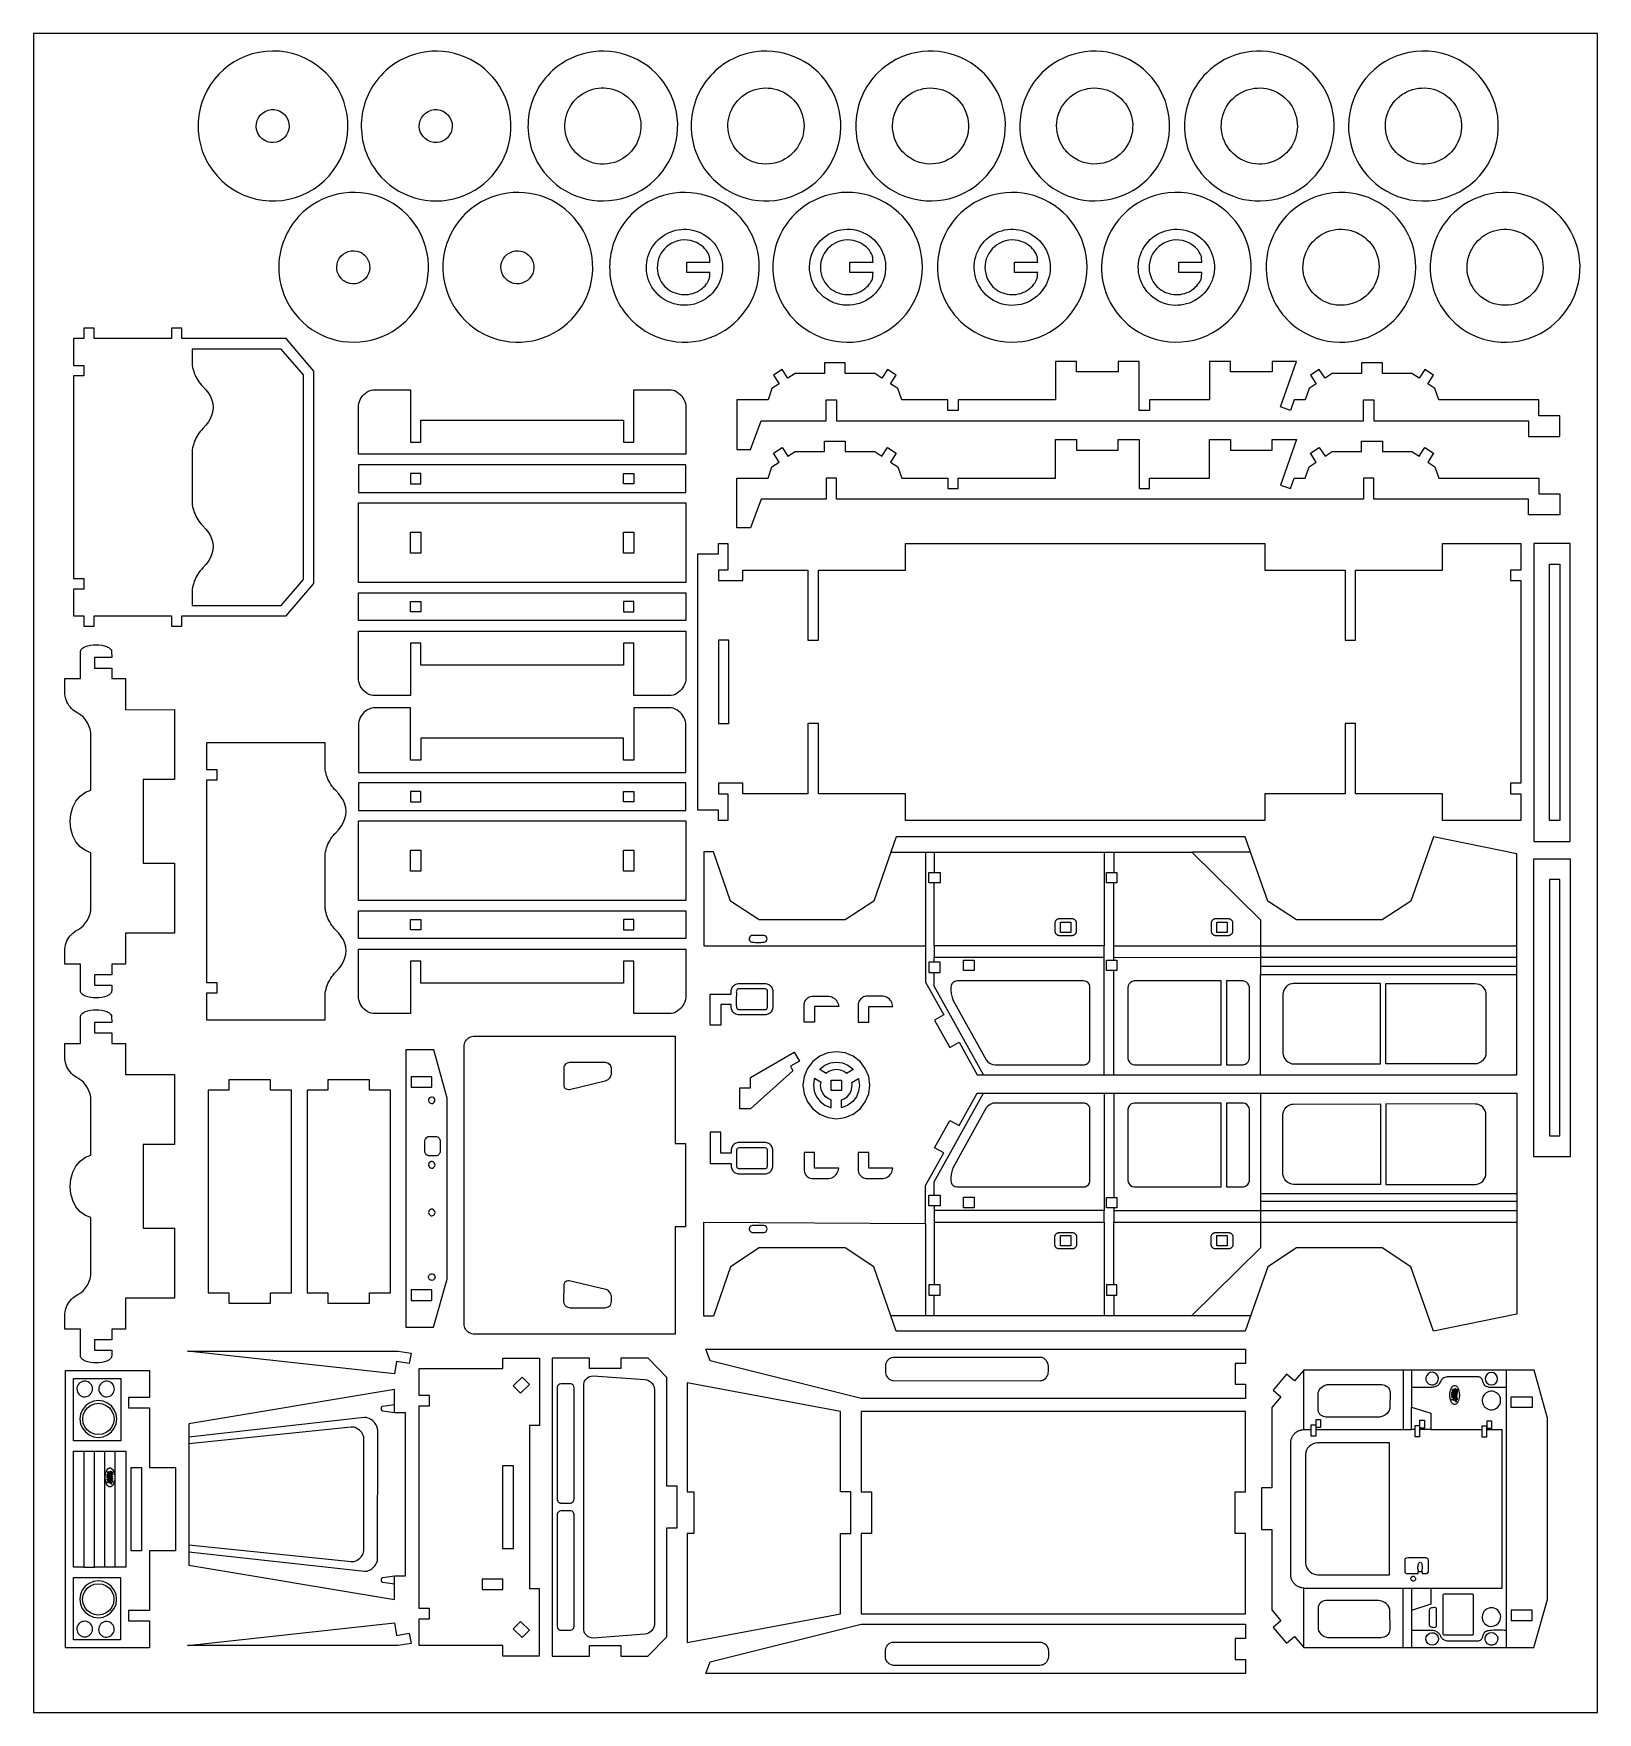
# Model space of a CAD drawing. Extents: x -873 to 930, y -1116 to 819.
import ezdxf

# ---------------------------------------------------------------- set-up
doc = ezdxf.new("R2010")
doc.units = 0
doc.header["$MEASUREMENT"] = 0
doc.layers.get('0').update_dxf_attribs({"linetype": 'CONTINUOUS'})
doc.layers.add('ENGRAVING', color=1, linetype='CONTINUOUS')

msp = doc.modelspace()

# ---------------------------------------------------------------- linework, layer by layer
for points in [[(-873.1, -1116.3), (929.8, -1116.3), (929.8, 818.8), (-873.1, 818.8)], [(-827.1, 147.7), (-815.1, 147.7), (-815.1, 135.6), (-803.1, 135.6), (-803.1, 147.7), (-714.2, 147.7), (-714.2, 135.6), (-702.1, 135.6), (-702.1, 147.7), (-581.9, 147.7), (-549.9, 185.1), (-549.9, 429.7), (-581.9, 467.2), (-702.1, 467.2), (-702.1, 479.2), (-714.2, 479.2), (-714.2, 467.2), (-803.1, 467.2), (-803.1, 479.2), (-815.1, 479.2), (-815.1, 467.2), (-827.1, 467.2), (-827.1, 436.2), (-815.1, 436.2), (-815.1, 424.2), (-827.1, 424.2), (-827.1, 190.6), (-815.1, 190.6), (-815.1, 178.6), (-827.1, 178.6)], [(-690.1, 159.7), (-587.5, 159.7), (-562, 189.5), (-562, 425.3), (-587.5, 455.1), (-690.1, 455.1), (-690.1, 436.2), (-689.7, 434), (-689.2, 431.7), (-688.5, 429.5), (-687.8, 427.4), (-686.9, 425.2), (-686, 423.2), (-684.9, 421.1), (-683.7, 419.2), (-682.4, 417.3), (-681.1, 415.4), (-679.6, 413.7), (-678.1, 412), (-674.5, 408.2), (-671.5, 404.4), (-669.2, 400.4), (-667.5, 396.4), (-666.4, 392.3), (-666.1, 388.1), (-666.4, 383.9), (-667.4, 379.6), (-669.1, 375.4), (-671.4, 371.3), (-674.4, 367.3), (-678.1, 363.5), (-679.6, 361.8), (-681.1, 360), (-682.4, 358.2), (-683.7, 356.2), (-684.9, 354.3), (-686, 352.3), (-686.9, 350.2), (-687.8, 348.1), (-688.5, 345.9), (-689.2, 343.7), (-689.7, 341.5), (-690.1, 339.2), (-690.1, 275.6), (-689.7, 273.4), (-689.2, 271.1), (-688.5, 268.9), (-687.8, 266.8), (-686.9, 264.7), (-686, 262.6), (-684.9, 260.6), (-683.7, 258.6), (-682.5, 256.7), (-681.1, 254.8), (-679.6, 253.1), (-678.1, 251.4), (-674.5, 247.7), (-671.5, 243.8), (-669.2, 239.8), (-667.5, 235.8), (-666.4, 231.7), (-666.1, 227.5), (-666.4, 223.3), (-667.4, 219), (-669.1, 214.9), (-671.4, 210.7), (-674.5, 206.7), (-678.1, 202.9), (-679.6, 201.2), (-681.1, 199.4), (-682.5, 197.6), (-683.7, 195.7), (-684.9, 193.7), (-686, 191.7), (-686.9, 189.6), (-687.8, 187.5), (-688.5, 185.3), (-689.2, 183.1), (-689.7, 180.9), (-690.1, 178.6)], [(-62.3, 339.3), (-46.4, 339.3), (-34.4, 372.5), (40.7, 372.5), (40.7, 396.5), (52.7, 396.5), (52.7, 372.5), (660, 372.5), (660, 396.5), (672, 396.5), (672, 372.5), (850.4, 372.5), (850.4, 354.3), (886.5, 354.3), (886.5, 378.3), (862.4, 378.3), (862.4, 396.5), (747, 396.5), (742.4, 409.6), (734.1, 415.1), (740.8, 425.1), (730.7, 431.7), (724.1, 421.7), (715.8, 427.2), (682, 427.2), (682, 439.2), (657.9, 439.2), (657.9, 427.2), (624.1, 427.2), (615.8, 421.7), (609.1, 431.7), (599.1, 425.1), (605.7, 415.1), (597.4, 409.6), (592.9, 396.5), (580.1, 396.5), (575.9, 384.5), (564.6, 388.4), (582.9, 440.9), (554.7, 440.9), (554.7, 428.9), (506.6, 428.9), (506.6, 440.9), (482.6, 440.9), (482.6, 396.5), (413.4, 396.5), (413.4, 384.5), (401.4, 384.5), (401.4, 440.9), (377.3, 440.9), (377.3, 428.9), (329.3, 428.9), (329.3, 440.9), (305.2, 440.9), (305.2, 396.5), (192.9, 396.5), (192.9, 384.5), (180.8, 384.5), (180.8, 396.5), (127.8, 396.5), (123.2, 409.6), (114.9, 415.1), (121.5, 425.1), (111.5, 431.7), (104.9, 421.7), (96.6, 427.2), (62.7, 427.2), (62.7, 439.2), (38.7, 439.2), (38.7, 427.2), (4.8, 427.2), (-3.5, 421.7), (-10.1, 431.7), (-20.1, 425.1), (-13.5, 415.1), (-21.8, 409.6), (-26.4, 396.5), (-62.3, 396.5)], [(-498.6, 333.9), (-498.6, 387.7), (-498.5, 390.1), (-498.1, 392.5), (-497.4, 394.8), (-496.4, 397), (-495.3, 399.1), (-493.8, 401.1), (-492.2, 402.8), (-490.4, 404.4), (-488.4, 405.7), (-486.2, 406.9), (-484, 407.7), (-481.6, 408.3), (-438.6, 408.3), (-438.6, 347.8), (-426.6, 347.8), (-426.6, 373.2), (-193.1, 373.2), (-193.1, 347.8), (-181.1, 347.8), (-181.1, 408.3), (-138.1, 408.3), (-135.8, 407.7), (-133.5, 406.9), (-131.4, 405.7), (-129.4, 404.4), (-127.5, 402.8), (-125.9, 401.1), (-124.5, 399.1), (-123.3, 397), (-122.3, 394.8), (-121.6, 392.5), (-121.2, 390.1), (-121.1, 387.7), (-121.1, 333.9)], [(-62.3, 249.2), (-62.3, 306.3), (-26.4, 306.3), (-21.8, 319.4), (-13.5, 324.9), (-20.1, 335), (-10.1, 341.6), (-3.5, 331.6), (4.8, 337.1), (38.7, 337.1), (38.7, 349.1), (62.7, 349.1), (62.7, 337.1), (96.6, 337.1), (104.9, 331.6), (111.5, 341.6), (121.5, 335), (114.9, 324.9), (123.2, 319.4), (127.8, 306.3), (180.8, 306.3), (180.8, 294.3), (192.9, 294.3), (192.9, 306.3), (305.2, 306.3), (305.2, 350.8), (329.3, 350.8), (329.3, 338.8), (377.3, 338.8), (377.3, 350.8), (401.4, 350.8), (401.4, 294.3), (413.4, 294.3), (413.4, 306.3), (482.6, 306.3), (482.6, 350.8), (506.6, 350.8), (506.6, 338.8), (554.7, 338.8), (554.7, 350.8), (582.9, 350.8), (564.6, 298.3), (575.9, 294.3), (580.1, 306.3), (592.9, 306.3), (597.4, 319.4), (605.7, 324.9), (599.1, 335), (609.1, 341.6), (615.8, 331.6), (624.1, 337.1), (657.9, 337.1), (657.9, 349.1), (682, 349.1), (682, 337.1), (715.8, 337.1), (724.1, 331.6), (730.7, 341.6), (740.8, 335), (734.1, 324.9), (742.4, 319.4), (747, 306.3), (862.4, 306.3), (862.4, 288.2), (886.5, 288.2), (886.5, 264.2), (850.4, 264.2), (850.4, 282.3), (672, 282.3), (672, 306.3), (660, 306.3), (660, 282.3), (52.7, 282.3), (52.7, 306.3), (40.7, 306.3), (40.7, 282.3), (-34.4, 282.3), (-46.4, 249.2)], [(-498.6, 289.9), (-121.1, 289.9), (-121.1, 321.9), (-498.6, 321.9)], [(-438.6, 299.9), (-426.6, 299.9), (-426.6, 311.9), (-438.6, 311.9)], [(-193.1, 299.9), (-193.1, 311.9), (-181.1, 311.9), (-181.1, 299.9)], [(-498.6, 186.2), (-498.6, 277.9), (-121.1, 277.9), (-121.1, 186.2)], [(-438.6, 220), (-438.6, 244.1), (-426.6, 244.1), (-426.6, 220)], [(-193.1, 220), (-193.1, 244.1), (-181.1, 244.1), (-181.1, 220)], [(-107.4, -76.2), (-107.4, 219.2), (-83.4, 219.2), (-83.4, 231.2), (-72.8, 231.2), (-72.8, 200.3), (-83.4, 200.3), (-83.4, 188.3), (-55.4, 188.3), (-55.4, 200.3), (19.7, 200.3), (19.7, 119.6), (31.7, 119.6), (31.7, 200.3), (132.1, 200.3), (132.1, 231.2), (546.5, 231.2), (546.5, 200.3), (639, 200.3), (639, 119.6), (651, 119.6), (650.9, 200.3), (751.3, 200.3), (751.3, 231.2), (841.4, 231.2), (841.4, 200.3), (829.4, 200.3), (829.4, 188.3), (841.4, 188.3), (841.4, -45.3), (829.4, -45.3), (829.4, -57.3), (841.4, -57.3), (841.4, -88.3), (751.3, -88.3), (751.3, -57.3), (651, -57.3), (651, 23.4), (638.9, 23.4), (638.9, -57.3), (546.5, -57.3), (546.5, -88.3), (132.1, -88.3), (132.1, -57.3), (31.7, -57.3), (31.7, 23.4), (19.7, 23.4), (19.7, -57.3), (-55.4, -57.3), (-55.4, -45.3), (-83.4, -45.3), (-83.4, -57.3), (-72.8, -57.3), (-72.8, -88.3), (-83.4, -88.3), (-83.4, -76.2)], [(856.4, -112.3), (898.5, -112.3), (898.5, 231.2), (856.4, 231.2)], [(874.4, -88.3), (874.4, 207.2), (886.4, 207.2), (886.4, -88.3)], [(-498.6, 142.2), (-498.6, 174.1), (-121.1, 174.1), (-121.1, 142.2)], [(-438.6, 164.2), (-426.6, 164.2), (-426.6, 152.2), (-438.6, 152.2)], [(-193.1, 152.2), (-181.1, 152.2), (-181.1, 164.2), (-193.1, 164.2)], [(-493.8, 63), (-495.3, 64.9), (-496.4, 67), (-497.4, 69.2), (-498.1, 71.6), (-498.5, 73.9), (-498.6, 76.3), (-498.6, 130.2), (-121.1, 130.2), (-121.1, 76.3), (-121.2, 73.9), (-121.6, 71.6), (-122.3, 69.2), (-123.3, 67), (-124.5, 64.9), (-125.9, 63), (-127.5, 61.2), (-129.4, 59.7), (-131.4, 58.3), (-133.5, 57.2), (-135.8, 56.4), (-138.1, 55.8), (-181.1, 55.8), (-181.1, 116.3), (-193.1, 116.3), (-193.1, 90.8), (-426.6, 90.8), (-426.6, 116.3), (-438.6, 116.3), (-438.6, 55.8), (-481.6, 55.8), (-484, 56.4), (-486.2, 57.2), (-488.4, 58.3), (-490.4, 59.7), (-492.2, 61.2)], [(-71.4, 23.4), (-71.4, 119.6), (-83.4, 119.6), (-83.4, 23.4)], [(-818.1, -287.3), (-818.6, -286.4), (-818.9, -285.4), (-819, -284.4), (-819, -254), (-837, -254), (-837, -236.1), (-836.7, -233.8), (-836.2, -231.5), (-835.5, -229.3), (-834.6, -227.1), (-833.6, -225), (-832.4, -223.1), (-831, -221.2), (-829.4, -219.5), (-827.8, -217.9), (-825.9, -216.4), (-824, -215.1), (-822, -214.1), (-818.7, -211.9), (-815.7, -209.3), (-813.2, -206.3), (-811, -203.1), (-809.2, -199.5), (-808, -195.8), (-807.2, -192), (-806.9, -188), (-806.9, -125.3), (-813.4, -122.9), (-819.3, -118.6), (-824.2, -112.8), (-827.9, -105.7), (-830.2, -97.7), (-831, -89.3), (-830.2, -80.9), (-827.9, -72.9), (-824.2, -65.8), (-819.3, -60), (-813.4, -55.7), (-806.9, -53.2), (-806.9, 9.5), (-807.2, 13.4), (-808, 17.2), (-809.2, 21), (-811, 24.5), (-813.2, 27.7), (-815.7, 30.7), (-818.7, 33.3), (-822, 35.5), (-824, 36.6), (-825.9, 37.9), (-827.8, 39.3), (-829.4, 40.9), (-831, 42.7), (-832.4, 44.5), (-833.6, 46.5), (-834.6, 48.6), (-835.5, 50.7), (-836.2, 53), (-836.7, 55.2), (-837, 57.5), (-837, 75.6), (-819, 75.6), (-819, 106), (-818.9, 107), (-818.6, 107.9), (-818.1, 108.8), (-817.5, 109.6), (-816.6, 110.3), (-815.7, 111), (-814.6, 111.6), (-813.4, 112.2), (-810.7, 113.1), (-807.6, 113.8), (-804.4, 114.1), (-801, 114.3), (-797.7, 114.1), (-794.4, 113.8), (-791.4, 113.1), (-788.7, 112.2), (-787.4, 111.6), (-786.4, 111), (-785.4, 110.3), (-784.6, 109.6), (-783.9, 108.8), (-783.4, 107.9), (-783.1, 107), (-783, 99.5), (-803, 99.5), (-803, 87.5), (-783, 87.5), (-783, 75.6), (-767.1, 75.6), (-767.1, 39.5), (-710.8, 39.6), (-710.8, -41.1), (-746.9, -41.1), (-746.9, -137.3), (-710.8, -137.3), (-710.8, -218), (-767.1, -218), (-767.1, -254), (-783, -254), (-783, -266), (-803, -266), (-803, -278), (-783, -278), (-783, -284.4), (-783.1, -285.4), (-783.4, -286.4), (-783.9, -287.3), (-784.6, -288.1), (-785.4, -288.8), (-786.4, -289.5), (-787.4, -290.1), (-788.7, -290.7), (-791.4, -291.6), (-794.4, -292.2), (-797.7, -292.6), (-801, -292.7), (-804.4, -292.6), (-807.6, -292.2), (-810.7, -291.6), (-813.4, -290.7), (-814.6, -290.1), (-815.7, -289.5), (-816.6, -288.8), (-817.5, -288.1)], [(-498.6, -32.7), (-121.1, -32.7), (-121.1, 21.1), (-121.2, 23.5), (-121.6, 25.9), (-122.3, 28.2), (-123.3, 30.4), (-124.5, 32.5), (-125.9, 34.5), (-127.5, 36.3), (-129.4, 37.8), (-131.4, 39.2), (-133.5, 40.3), (-135.8, 41.1), (-138.1, 41.7), (-181.1, 41.7), (-181.1, -18.8), (-193.1, -18.8), (-193.1, 6.6), (-426.6, 6.6), (-426.6, -18.8), (-438.6, -18.8), (-438.6, 41.7), (-481.6, 41.7), (-484, 41.1), (-486.2, 40.3), (-488.4, 39.2), (-490.4, 37.8), (-492.2, 36.3), (-493.8, 34.5), (-495.3, 32.5), (-496.4, 30.4), (-497.4, 28.2), (-498.1, 25.9), (-498.5, 23.5), (-498.6, 21.1)], [(-673.9, -318.1), (-536.9, -318.1), (-536.9, -287.1), (-536.5, -284.9), (-535.9, -282.6), (-535.3, -280.4), (-534.5, -278.3), (-533.7, -276.2), (-532.7, -274.1), (-531.6, -272.1), (-530.5, -270.1), (-529.2, -268.2), (-527.8, -266.3), (-526.4, -264.6), (-524.9, -262.9), (-521.2, -259), (-518.2, -255), (-515.8, -250.9), (-514.2, -246.7), (-513.2, -242.5), (-512.8, -238.2), (-513.2, -234.1), (-514.2, -230), (-515.9, -225.9), (-518.3, -221.9), (-521.3, -218.1), (-524.9, -214.4), (-526.4, -212.7), (-527.8, -210.9), (-529.2, -209.1), (-530.5, -207.2), (-531.6, -205.2), (-532.7, -203.2), (-533.7, -201.1), (-534.5, -199), (-535.3, -196.8), (-535.9, -194.6), (-536.5, -192.4), (-536.9, -190.1), (-536.9, -126.5), (-536.5, -124.3), (-535.9, -122.1), (-535.3, -119.9), (-534.5, -117.7), (-533.7, -115.6), (-532.7, -113.5), (-531.6, -111.5), (-530.5, -109.5), (-529.2, -107.6), (-527.8, -105.8), (-526.4, -104), (-524.8, -102.3), (-521.2, -98.4), (-518.2, -94.4), (-515.8, -90.3), (-514.2, -86.1), (-513.1, -81.9), (-512.8, -77.6), (-513.2, -73.5), (-514.2, -69.4), (-515.9, -65.3), (-518.3, -61.4), (-521.3, -57.5), (-524.8, -53.8), (-526.4, -52.1), (-527.8, -50.3), (-529.2, -48.5), (-530.5, -46.6), (-531.6, -44.6), (-532.7, -42.6), (-533.7, -40.5), (-534.5, -38.4), (-535.3, -36.2), (-535.9, -34), (-536.5, -31.8), (-536.9, -29.5), (-536.9, 1.4), (-673.9, 1.4), (-673.9, -29.5), (-661.8, -29.5), (-661.8, -41.6), (-673.8, -41.6), (-673.8, -275.1), (-661.8, -275.1), (-661.8, -287.1), (-673.9, -287.1)], [(-498.6, -76.7), (-121.1, -76.7), (-121.1, -44.7), (-498.6, -44.7)], [(-438.6, -54.7), (-438.6, -66.7), (-426.6, -66.7), (-426.6, -54.7)], [(-193.1, -66.7), (-193.1, -54.7), (-181.1, -54.7), (-181.1, -66.7)], [(-498.6, -180.4), (-498.6, -88.7), (-121.1, -88.7), (-121.1, -180.4)], [(-100.2, -232.7), (155.2, -232.7), (155.2, -274.7), (176.2, -312.4), (165.7, -318.3), (183.3, -349.8), (193.8, -343.9), (214.7, -381.3), (221.9, -381.3), (361.1, -381.3), (372.4, -381.3), (541.3, -381.3), (836.8, -381.3), (836.8, -265.7), (836.8, -256.4), (836.8, -245.9), (836.8, -232.7), (836.8, -126.6), (740.7, -107), (714.7, -181.1), (681.7, -202.9), (582.7, -202.9), (549.7, -181.1), (530, -124.9), (523.8, -107), (121.4, -107), (115.2, -124.9), (95.5, -181.1), (62.5, -202.9), (-36.5, -202.9), (-69.5, -181.1), (-89.4, -124.2), (-100.2, -124.2)], [(-438.6, -122.5), (-426.6, -122.5), (-426.6, -146.6), (-438.6, -146.6)], [(-181.1, -146.6), (-193.1, -146.6), (-193.1, -122.5), (-181.1, -122.5)], [(856.4, -475.9), (856.4, -132.3), (898.5, -132.4), (898.5, -475.9)], [(363.7, -160.1), (363.7, -148.1), (372.4, -148.1), (375.7, -148.1), (375.7, -160.1), (372.4, -160.1)], [(874.4, -451.8), (886.4, -451.8), (886.4, -156.4), (874.4, -156.4)], [(-498.6, -224.4), (-498.6, -192.5), (-121.1, -192.5), (-121.1, -224.4)], [(-438.6, -214.4), (-438.6, -202.4), (-426.6, -202.4), (-426.6, -214.4)], [(-193.1, -214.4), (-181.1, -214.4), (-181.1, -202.4), (-193.1, -202.4)], [(310.8, -217.3), (310.8, -205.3), (322.8, -205.3), (322.8, -217.3)], [(491, -217.3), (491, -205.3), (503, -205.3), (503, -217.3)], [(-493.8, -303.6), (-495.3, -301.6), (-496.4, -299.6), (-497.4, -297.3), (-498.1, -295), (-498.5, -292.7), (-498.6, -290.2), (-498.6, -236.4), (-121.1, -236.4), (-121.1, -290.2), (-121.2, -292.7), (-121.6, -295), (-122.3, -297.3), (-123.3, -299.6), (-124.5, -301.6), (-125.9, -303.6), (-127.5, -305.4), (-129.4, -306.9), (-131.4, -308.3), (-133.5, -309.4), (-135.8, -310.2), (-138.1, -310.8), (-181.1, -310.8), (-181.1, -250.3), (-193.1, -250.3), (-193.1, -275.7), (-426.6, -275.7), (-426.6, -250.3), (-438.6, -250.3), (-438.6, -310.8), (-481.6, -310.8), (-484, -310.2), (-486.2, -309.4), (-488.4, -308.3), (-490.4, -306.9), (-492.2, -305.4)], [(199.1, -261.1), (199.1, -249.1), (211.2, -249.1), (211.2, -261.1)], [(363.7, -261.1), (363.7, -249.1), (372.4, -249.1), (375.7, -249.1), (375.7, -261.1), (372.4, -261.1)], [(-92.9, -324.2), (-92.9, -288.2), (-68.9, -288.2), (-68.9, -285.3), (-68.8, -284.1), (-68.6, -282.9), (-68.2, -281.8), (-67.7, -280.7), (-67, -279.7), (-66.2, -278.8), (-65.3, -278), (-64.3, -277.4), (-63.3, -276.9), (-62.1, -276.5), (-60.9, -276.2), (-59.7, -276.2), (-30, -276.2), (-28.8, -276.2), (-27.6, -276.5), (-26.5, -276.9), (-25.4, -277.4), (-24.4, -278), (-23.5, -278.8), (-22.7, -279.7), (-22.1, -280.7), (-21.5, -281.8), (-21.1, -282.9), (-20.9, -284.1), (-20.8, -285.3), (-20.8, -303), (-20.9, -304.2), (-21.1, -305.4), (-21.5, -306.5), (-22.1, -307.6), (-22.7, -308.6), (-23.5, -309.5), (-24.4, -310.3), (-25.4, -311), (-26.5, -311.5), (-27.6, -311.9), (-28.8, -312.1), (-30, -312.2), (-59.7, -312.2), (-60.9, -312.1), (-62.1, -311.9), (-63.3, -311.5), (-64.3, -311), (-65.3, -310.3), (-66.2, -309.5), (-67, -308.6), (-67.7, -307.6), (-68.2, -306.5), (-68.6, -305.4), (-68.8, -304.2), (-68.9, -303), (-68.9, -300.2), (-80.9, -300.2), (-80.9, -324.2)], [(226.9, -366.3), (229.8, -368.2), (232.9, -369.4), (235.3, -369.7), (338.5, -369.7), (340.6, -369), (342.4, -367.8), (343.8, -366.2), (344.6, -364.2), (344.8, -362.3), (344.8, -279.4), (344.1, -277.3), (342.9, -275.6), (341.3, -274.2), (339.3, -273.4), (337.4, -273.1), (191.1, -273.2), (188.9, -273.7), (187.1, -274.8), (185.6, -276.4), (184.6, -278.4), (184.3, -280.6), (184.3, -283.9), (184.7, -287.6), (185.9, -292.3), (187.2, -295.6), (225, -364.2)], [(392, -368.4), (394.1, -369.4), (396, -369.7), (496.1, -369.7), (496.1, -273.1), (395.6, -273.2), (393.4, -273.7), (391.4, -274.9), (389.9, -276.6), (388.9, -278.6), (388.5, -280.6), (388.6, -362.7), (389.2, -364.9), (390.3, -366.9)], [(502.1, -369.7), (521.5, -369.7), (523.7, -369.1), (525.7, -368), (527.2, -366.3), (528.2, -364.2), (528.5, -362.3), (528.5, -280.2), (527.9, -277.9), (526.7, -276), (525.4, -274.7), (523.4, -273.6), (521.5, -273.2), (502.1, -273.1)], [(573, -366.5), (575.2, -367.7), (577.6, -368.5), (579.5, -368.7), (679.8, -368.7), (679.8, -276), (579.5, -276), (577.6, -276.3), (575.2, -277), (573, -278.2), (571.1, -279.8), (569.5, -281.7), (568.3, -283.9), (567.5, -286.3), (567.3, -288.2), (567.3, -356.5), (567.5, -358.5), (568.3, -360.9), (569.5, -363.1), (571.1, -365)], [(789, -368.7), (685.8, -368.7), (685.8, -276), (789, -276), (791, -276.3), (793.4, -277), (795.6, -278.2), (797.5, -279.8), (799, -281.7), (800.2, -283.9), (801, -286.3), (801.2, -288.2), (801.2, -356.5), (801, -358.5), (800.2, -360.9), (799, -363.1), (797.5, -365), (795.6, -366.5), (793.4, -367.7), (791, -368.5)], [(-817.5, -708.7), (-818.1, -707.9), (-818.6, -707.1), (-818.9, -706.1), (-819, -705.1), (-819, -674.7), (-837, -674.7), (-837, -656.7), (-836.7, -654.4), (-836.2, -652.2), (-835.5, -649.9), (-834.6, -647.8), (-833.6, -645.7), (-832.4, -643.7), (-831, -641.9), (-829.4, -640.1), (-827.8, -638.5), (-825.9, -637.1), (-824, -635.8), (-822, -634.7), (-818.7, -632.5), (-815.7, -630), (-813.2, -627), (-811, -623.7), (-809.2, -620.2), (-808, -616.5), (-807.2, -612.6), (-806.9, -608.7), (-806.9, -546), (-813.4, -543.5), (-819.3, -539.3), (-824.2, -533.4), (-827.9, -526.3), (-830.2, -518.4), (-831, -510), (-830.2, -501.5), (-827.9, -493.6), (-824.2, -486.5), (-819.3, -480.7), (-813.4, -476.4), (-806.9, -473.9), (-806.9, -411.2), (-807.2, -407.3), (-808, -403.4), (-809.2, -399.7), (-811, -396.2), (-813.2, -392.9), (-815.7, -390), (-818.7, -387.4), (-822, -385.2), (-824, -384.1), (-825.9, -382.8), (-827.8, -381.3), (-829.4, -379.7), (-831, -378), (-832.4, -376.1), (-833.6, -374.2), (-834.6, -372.1), (-835.5, -369.9), (-836.2, -367.7), (-836.7, -365.5), (-837, -363.1), (-837, -345.1), (-819, -345.1), (-819, -314.7), (-818.9, -313.7), (-818.6, -312.8), (-818.1, -311.9), (-817.5, -311.1), (-816.6, -310.3), (-815.7, -309.6), (-814.6, -309), (-813.4, -308.5), (-810.7, -307.6), (-807.6, -306.9), (-804.4, -306.5), (-801, -306.4), (-797.7, -306.5), (-794.4, -306.9), (-791.4, -307.6), (-788.7, -308.5), (-787.4, -309), (-786.4, -309.6), (-785.4, -310.3), (-784.6, -311.1), (-783.9, -311.9), (-783.4, -312.8), (-783.1, -313.7), (-783, -321.1), (-803, -321.1), (-803, -333.1), (-783, -333.1), (-783, -345.1), (-767.1, -345.1), (-767.1, -381.1), (-710.8, -381.1), (-710.8, -461.8), (-746.9, -461.8), (-746.9, -558), (-710.8, -558), (-710.8, -638.7), (-767.1, -638.7), (-767.1, -674.7), (-783, -674.7), (-783, -686.7), (-803, -686.7), (-803, -698.7), (-783, -698.7), (-783, -705.1), (-783.1, -706.1), (-783.4, -707.1), (-783.9, -707.9), (-784.6, -708.7), (-785.4, -709.5), (-786.4, -710.2), (-787.4, -710.8), (-788.7, -711.3), (-791.4, -712.3), (-794.4, -712.9), (-797.7, -713.3), (-801, -713.4), (-804.4, -713.3), (-807.6, -712.9), (-810.7, -712.3), (-813.4, -711.3), (-814.6, -710.8), (-815.7, -710.2), (-816.6, -709.5)], [(15.2, -320.7), (15.2, -302.7), (15.1, -301.2), (15.2, -299.7), (15.5, -298.2), (16.1, -296.8), (16.8, -295.5), (17.7, -294.3), (18.7, -293.2), (19.9, -292.3), (21.2, -291.6), (22.6, -291.1), (24.1, -290.8), (25.6, -290.7), (42.3, -290.7), (43.9, -290.8), (45.5, -291.1), (47, -291.6), (48.4, -292.2), (49.8, -293.1), (51.1, -294.1), (52.2, -295.3), (53.1, -296.6), (53.9, -298), (54.5, -299.5), (54.9, -301.1), (55.1, -302.7), (27.2, -302.7), (27.2, -320.7)], [(77.7, -320.7), (89.7, -320.7), (89.7, -302.7), (117.5, -302.7), (117.3, -301.1), (116.9, -299.5), (116.3, -298), (115.5, -296.6), (114.6, -295.3), (113.5, -294.1), (112.3, -293.1), (110.9, -292.2), (109.4, -291.6), (107.9, -291.1), (106.3, -290.8), (104.7, -290.7), (88, -290.7), (86.5, -290.8), (85.1, -291.1), (83.7, -291.6), (82.4, -292.3), (81.2, -293.2), (80.1, -294.3), (79.2, -295.5), (78.5, -296.8), (78, -298.2), (77.7, -299.7), (77.6, -301.2), (77.7, -302.7)], [(-373.3, -676.7), (-374.3, -675.5), (-375.2, -674.2), (-375.9, -672.8), (-376.4, -671.3), (-376.7, -669.8), (-376.8, -668.2), (-376.8, -348.7), (-376.7, -347.1), (-376.4, -345.6), (-375.9, -344.1), (-375.2, -342.7), (-374.3, -341.4), (-373.3, -340.2), (-372.1, -339.2), (-370.8, -338.3), (-369.4, -337.6), (-367.9, -337.1), (-366.4, -336.8), (-364.8, -336.7), (-133.5, -336.7), (-133.5, -460.4), (-121.5, -460.4), (-121.5, -556.5), (-133.5, -556.5), (-133.5, -680.2), (-364.8, -680.2), (-366.4, -680.1), (-367.9, -679.8), (-369.4, -679.3), (-370.8, -678.6), (-372.1, -677.8)], [(-443.8, -672.2), (-412, -672.2), (-396.1, -617), (-396.1, -408.1), (-411.7, -352.7), (-443.8, -352.7)], [(-58.7, -420.4), (-58.7, -396.3), (-46.7, -396.3), (-46.7, -384.3), (3.8, -355.2), (9.8, -365.5), (-0.6, -371.5), (2.2, -376.8), (-46.7, -420.4)], [(33.2, -426.7), (42.5, -430.6), (52.5, -431.9), (62.4, -430.6), (71.7, -426.7), (79.7, -420.6), (85.8, -412.6), (89.7, -403.3), (91, -393.4), (89.7, -383.4), (85.8, -374.1), (79.7, -366.1), (71.7, -360), (62.4, -356.1), (52.5, -354.8), (42.5, -356.1), (33.2, -360), (25.2, -366.1), (19.1, -374.1), (15.3, -383.4), (13.9, -393.4), (15.3, -403.3), (19.1, -412.6), (25.2, -420.6)], [(33.2, -375.3), (33.7, -374.6), (39.2, -370.4), (45.6, -367.7), (52.5, -366.8), (59.3, -367.7), (65.7, -370.4), (71.2, -374.6), (71.8, -375.3), (64.2, -379.7), (61.5, -377.6), (57.2, -375.8), (52.5, -375.2), (47.8, -375.8), (43.4, -377.6), (40.8, -379.7)], [(-437.8, -395.7), (-413.8, -395.7), (-413.8, -383.7), (-437.8, -383.7)], [(33.7, -412.1), (39.2, -416.3), (45.6, -419), (46.5, -419.1), (46.5, -410.3), (43.4, -409.1), (39.6, -406.2), (36.8, -402.4), (34.9, -398.1), (34.3, -393.4), (34.8, -390.1), (27.2, -385.7), (26.8, -386.5), (25.9, -393.4), (26.8, -400.2), (29.5, -406.6)], [(58.5, -419.1), (58.5, -410.3), (61.5, -409.1), (65.3, -406.2), (68.2, -402.4), (70, -398.1), (70.6, -393.4), (70.2, -390.1), (77.8, -385.7), (78.1, -386.5), (79, -393.4), (78.1, -400.2), (75.5, -406.6), (71.2, -412.1), (65.7, -416.3), (59.3, -419)], [(-672, -632.7), (-648, -632.7), (-648, -644.7), (-599.9, -644.7), (-599.9, -632.7), (-575.9, -632.7), (-575.9, -399.2), (-599.9, -399.2), (-599.9, -387.1), (-648, -387.1), (-648, -399.2), (-672, -399.2)], [(-557.8, -632.7), (-533.8, -632.7), (-533.8, -644.7), (-485.7, -644.7), (-485.7, -632.7), (-461.6, -632.7), (-461.6, -399.2), (-485.7, -399.2), (-485.7, -387.1), (-533.8, -387.1), (-533.8, -399.2), (-557.8, -399.2)], [(-100.2, -659.5), (-100.2, -551), (155.2, -552.6), (155.2, -508.9), (176.2, -471.3), (165.7, -465.4), (183.3, -433.9), (193.8, -439.8), (214.7, -402.4), (221.9, -402.4), (836.8, -402.4), (836.8, -518), (836.8, -527.3), (836.8, -537.7), (836.8, -551), (836.8, -657.1), (740.7, -676.7), (714.7, -602.6), (681.7, -580.7), (582.7, -580.7), (549.7, -602.6), (523.8, -676.7), (121.4, -676.7), (95.5, -602.6), (62.5, -580.7), (-36.5, -580.7), (-69.5, -602.6), (-89.4, -659.5)], [(46.5, -399.4), (46.5, -387.4), (58.5, -387.4), (58.5, -399.4)], [(187.1, -508.9), (188.9, -510), (191.1, -510.5), (337.4, -510.6), (339.3, -510.3), (341.3, -509.5), (342.9, -508.1), (344.1, -506.3), (344.8, -504.2), (344.8, -421.4), (344.6, -419.5), (343.8, -417.5), (342.4, -415.9), (340.6, -414.7), (338.5, -414), (235.3, -413.9), (232.9, -414.2), (229.8, -415.4), (226.9, -417.4), (225, -419.5), (187.2, -488.1), (185.9, -491.4), (184.7, -496.1), (184.3, -499.8), (184.3, -503.1), (184.6, -505.3), (185.6, -507.3)], [(391.4, -508.8), (393.4, -509.9), (395.6, -510.5), (496.1, -510.6), (496.1, -413.9), (396, -413.9), (394.1, -414.3), (392, -415.3), (390.3, -416.8), (389.2, -418.7), (388.6, -421), (388.5, -503.1), (388.9, -505), (389.9, -507.1)], [(502.1, -510.6), (521.5, -510.5), (523.4, -510.1), (525.4, -509), (526.7, -507.7), (527.9, -505.8), (528.5, -503.5), (528.5, -421.4), (528.2, -419.5), (527.2, -417.4), (525.7, -415.7), (523.7, -414.5), (521.5, -414), (502.1, -413.9)], [(573, -505.5), (571.1, -503.9), (569.5, -502), (568.3, -499.8), (567.5, -497.4), (567.3, -495.5), (567.3, -427.2), (567.5, -425.2), (568.3, -422.8), (569.5, -420.6), (571.1, -418.7), (573, -417.1), (575.2, -415.9), (577.6, -415.2), (579.5, -415), (679.8, -414.9), (679.8, -507.7), (579.5, -507.7), (577.6, -507.4), (575.2, -506.7)], [(685.8, -507.7), (789, -507.7), (791, -507.4), (793.4, -506.7), (795.6, -505.5), (797.5, -503.9), (799, -502), (800.2, -499.8), (801, -497.4), (801.2, -495.5), (801.2, -427.2), (801, -425.2), (800.2, -422.8), (799, -420.6), (797.5, -418.7), (795.6, -417.1), (793.4, -415.9), (791, -415.2), (789, -415), (685.8, -414.9)], [(-92.9, -483.5), (-68.9, -483.5), (-68.9, -486.3), (-68.8, -487.5), (-68.6, -488.7), (-68.2, -489.8), (-67.7, -490.9), (-67, -491.9), (-66.2, -492.8), (-65.3, -493.6), (-64.3, -494.2), (-63.3, -494.8), (-62.1, -495.2), (-60.9, -495.4), (-59.7, -495.5), (-30, -495.5), (-28.8, -495.4), (-27.6, -495.2), (-26.5, -494.8), (-25.4, -494.2), (-24.4, -493.6), (-23.5, -492.8), (-22.7, -491.9), (-22.1, -490.9), (-21.5, -489.8), (-21.1, -488.7), (-20.9, -487.5), (-20.8, -486.3), (-20.8, -468.6), (-20.9, -467.4), (-21.1, -466.2), (-21.5, -465.1), (-22.1, -464), (-22.7, -463), (-23.5, -462.1), (-24.4, -461.3), (-25.4, -460.7), (-26.5, -460.1), (-27.6, -459.8), (-28.8, -459.5), (-30, -459.4), (-59.7, -459.4), (-60.9, -459.5), (-62.1, -459.8), (-63.3, -460.1), (-64.3, -460.7), (-65.3, -461.3), (-66.2, -462.1), (-67, -463), (-67.7, -464), (-68.2, -465.1), (-68.6, -466.2), (-68.8, -467.4), (-68.9, -468.6), (-68.9, -471.5), (-80.9, -471.5), (-80.9, -447.4), (-92.9, -447.4)], [(18.7, -498.4), (19.9, -499.3), (21.2, -500), (22.6, -500.5), (24.1, -500.8), (25.6, -500.9), (42.3, -500.9), (43.9, -500.8), (45.5, -500.5), (47, -500), (48.4, -499.4), (49.8, -498.5), (51.1, -497.5), (52.2, -496.3), (53.1, -495), (53.9, -493.6), (54.5, -492.1), (54.9, -490.5), (55.1, -489), (27.2, -489), (27.2, -471), (15.2, -471), (15.2, -489), (15.1, -490.4), (15.2, -491.9), (15.5, -493.4), (16.1, -494.8), (16.8, -496.1), (17.7, -497.3)], [(81.2, -498.4), (82.4, -499.3), (83.7, -500), (85.1, -500.5), (86.5, -500.8), (88, -500.9), (104.7, -500.9), (106.3, -500.8), (107.9, -500.5), (109.4, -500), (110.9, -499.4), (112.3, -498.5), (113.5, -497.5), (114.6, -496.3), (115.5, -495), (116.3, -493.6), (116.9, -492.1), (117.3, -490.5), (117.5, -489), (89.7, -489), (89.7, -471), (77.7, -471), (77.7, -489), (77.6, -490.4), (77.7, -491.9), (78, -493.4), (78.5, -494.8), (79.2, -496.1), (80.1, -497.3)], [(211.2, -534.5), (199.1, -534.5), (199.1, -522.5), (211.2, -522.5)], [(363.7, -534.6), (363.7, -522.6), (375.7, -522.6), (375.7, -534.6)], [(310.8, -578.4), (310.8, -566.4), (322.8, -566.4), (322.8, -578.4)], [(491, -578.4), (491, -566.4), (503, -566.4), (503, -578.4)], [(-437.8, -641.3), (-413.8, -641.3), (-413.8, -629.3), (-437.8, -629.3)], [(363.7, -635.5), (372.4, -635.5), (375.7, -635.5), (375.7, -623.5), (372.4, -623.5), (363.7, -623.5)], [(-695.8, -699.9), (-452.6, -699.7), (-437.8, -702.3), (-439.9, -714.1), (-454.7, -711.6), (-457.1, -725.9)], [(-428.6, -1039.3), (-428.6, -1008.4), (-416.6, -1008.4), (-416.6, -996.4), (-428.6, -996.4), (-428.6, -762.8), (-416.6, -762.8), (-416.6, -750.8), (-428.6, -750.8), (-428.6, -719.8), (-332.1, -719.9), (-332.1, -707.8), (-290, -707.8), (-290, -785.6), (-301.4, -785.6), (-301.4, -973.6), (-290.1, -973.6), (-290.1, -1051.4), (-332.1, -1051.4), (-332.1, -1039.3)], [(-232, -1051.4), (-232, -1039.3), (-196, -1039.3), (-196, -1051.4), (-164.9, -1051.4), (-143.1, -1029.1), (-143.1, -903.6), (-131.1, -903.6), (-131.1, -855.6), (-143.1, -855.6), (-143.1, -730.3), (-164.6, -707.8), (-196, -707.8), (-196, -719.9), (-232, -719.9), (-232, -707.8), (-275.2, -707.8), (-275.2, -1051.4)], [(-93.2, -711.1), (-98.1, -697.7), (524, -697.7), (524, -714), (512, -714), (512, -738.1), (524, -738.1), (524, -754.4), (81, -754.4)], [(113.2, -732.1), (114, -732.6), (114.9, -733), (116.7, -733.7), (117.7, -733.8), (287.6, -733.9), (288.6, -733.8), (289.5, -733.6), (290.5, -733.2), (292.2, -732.3), (293.7, -731.1), (294.3, -730.4), (295.4, -728.7), (296.4, -726.3), (296.7, -725.3), (296.9, -723.1), (296.8, -717.2), (296.6, -715.1), (295.9, -713.1), (295.2, -711.7), (294.6, -710.9), (293.3, -709.4), (291.8, -708.3), (291.3, -708), (289.5, -707.3), (288.6, -707.1), (287.1, -707), (117.7, -707), (115.8, -707.5), (114, -708.3), (113.2, -708.8), (112.1, -709.8), (111.1, -710.9), (110.1, -712.6), (109.5, -714), (109.1, -715.6), (108.9, -717.7), (108.9, -723.7), (109, -724.8), (109.3, -726.3), (109.9, -727.8), (110.6, -729.1), (111.8, -730.7)], [(-836.1, -1041.7), (-836.1, -722.3), (-739.6, -722.3), (-739.6, -753.2), (-763.6, -753.2), (-763.6, -765.2), (-739.6, -765.2), (-739.6, -833.9), (-709.6, -833.9), (-709.6, -930.1), (-739.6, -930.1), (-739.6, -998.8), (-763.6, -998.8), (-763.6, -1010.8), (-739.6, -1010.8), (-739.6, -1041.7)], [(-311.6, -748.3), (-301.4, -738.2), (-309.9, -729.7), (-320.1, -739.7)], [(-235.4, -1027.7), (-236.5, -1026.6), (-237.4, -1025.3), (-238.2, -1023.3), (-238.6, -1021.2), (-238.7, -1020), (-238.6, -737.8), (-238.2, -735.6), (-237.8, -734.6), (-236.8, -732.8), (-235.4, -731.2), (-234.6, -730.5), (-232.9, -729.4), (-231.9, -729), (-230.3, -728.6), (-228.1, -728.4), (-168.4, -732.7), (-166.2, -733.1), (-165.1, -733.4), (-163.1, -734.4), (-161.8, -735.3), (-160.2, -736.9), (-158.9, -738.7), (-158.2, -740.2), (-157.5, -742.3), (-157.3, -744), (-157.3, -1015.2), (-157.4, -1015.8), (-158, -1017.9), (-158.9, -1019.9), (-159.2, -1020.4), (-160.6, -1022.2), (-160.9, -1022.5), (-162.7, -1023.9), (-164.1, -1024.8), (-166.2, -1025.6), (-168.4, -1025.9), (-228.1, -1030.5), (-230.3, -1030.3), (-232.4, -1029.7), (-233.8, -1029)], [(571.5, -1036.6), (580.6, -1028.8), (591.2, -1041.3), (706, -1041.3), (715.3, -1041.3), (824.5, -1041.3), (856.3, -1041.3), (872.2, -986.1), (872.2, -777.1), (856.7, -721.8), (824.5, -721.8), (715.3, -721.8), (706, -721.8), (591.2, -721.8), (580.6, -734.2), (571.5, -726.4), (555.9, -744.7), (565, -752.5), (554.4, -764.9), (554.4, -857.5), (542.4, -857.5), (542.4, -905.6), (554.4, -905.6), (554.4, -998.1), (565, -1010.6), (555.9, -1018.4)], [(-694, -946.4), (-457.1, -986.1), (-457.1, -968.3), (-457.1, -958.8), (-457, -958.8), (-444.2, -958.8), (-444.2, -770.8), (-457, -770.9), (-457.1, -770.8), (-457.1, -761.3), (-457.1, -744), (-694, -783.6), (-694, -798.9), (-694, -806.8), (-694, -923.1), (-694, -931.1)], [(-119.5, -1035.6), (57, -1002.7), (57, -910.1), (69.2, -910.1), (69.2, -862), (57, -862), (57, -769.4), (-119.5, -736.5), (-119.5, -862), (-112, -862), (-112, -910.1), (-119.5, -910.1)], [(830.5, -764.7), (830.5, -752.7), (854.5, -752.7), (854.5, -764.7)], [(81, -1002.7), (524, -1002.7), (524, -910.1), (512, -910.1), (512, -862), (524, -862), (524, -769.4), (81, -769.4), (81, -862), (93, -862), (93, -910.1), (81, -910.1)], [(-332.1, -927.7), (-332.1, -831.5), (-320, -831.5), (-320, -927.7)], [(-356.1, -974.5), (-332.1, -974.5), (-332.1, -962.5), (-356.1, -962.5)], [(830.5, -998.3), (830.5, -1010.3), (854.5, -1010.3), (854.5, -998.3)], [(-695.8, -1039.1), (-457.1, -1013.1), (-454.7, -1027.5), (-439.9, -1024.9), (-437.8, -1036.8), (-452.6, -1039.3)], [(-309.9, -1029.9), (-320.1, -1019.8), (-311.6, -1011.3), (-301.4, -1021.3)], [(-98.1, -1071.4), (-93.2, -1058), (81, -1014.7), (524, -1014.7), (524, -1031), (512, -1031), (512, -1055.1), (524, -1055.1), (524, -1071.4)], [(113.2, -1060.3), (112.1, -1059.3), (111.1, -1058.2), (110.1, -1056.5), (109.5, -1055.1), (109.1, -1053.5), (108.9, -1051.4), (108.9, -1045.4), (109, -1044.3), (109.3, -1042.8), (109.9, -1041.3), (110.6, -1040), (111.8, -1038.4), (113.2, -1037), (114, -1036.5), (114.9, -1036.1), (116.7, -1035.4), (117.7, -1035.3), (287.6, -1035.2), (288.6, -1035.3), (289.5, -1035.5), (290.5, -1035.9), (292.2, -1036.8), (293.7, -1038), (294.3, -1038.7), (295.4, -1040.4), (296.4, -1042.8), (296.7, -1043.8), (296.9, -1046), (296.8, -1051.9), (296.6, -1054), (295.9, -1056), (295.2, -1057.4), (294.6, -1058.2), (293.3, -1059.7), (291.8, -1060.8), (291.3, -1061.1), (289.5, -1061.8), (288.6, -1062), (287.1, -1062.1), (117.7, -1062.1), (115.8, -1061.6), (114, -1060.8)]]:
    msp.add_lwpolyline(points, close=True)
for points in [[(-670.9, 667.4, 0.860573), (-513.3, 733.4, 0.861345), (-683.3, 716.7, 0.074492), (-680.7, 691, 0.074938)], [(-480.5, 663.9, 0.69424), (-323.3, 701.9, 0.694663), (-467, 776.1, 0.180176), (-494.7, 722.5, 0.180471)], [(-288.3, 664, 0.694239), (-131.1, 701.9, 0.694663), (-274.8, 776.1, 0.180175), (-302.5, 722.5, 0.180471)], [(-97.9, 660.6, 0.685419), (57.2, 704, 0.685779), (-86.8, 776.1, 0.186395), (-114.6, 720.4, 0.186648)], [(94.5, 657.3, 0.685478), (247.2, 708.1, 0.685668), (100, 773.3, 0.186474), (74.8, 716.3, 0.186607)], [(278.7, 664, 0.694239), (435.9, 701.9, 0.694663), (292.2, 776.1, 0.180175), (264.5, 722.5, 0.180471)], [(473.4, 657.3, 0.685478), (626.2, 708.1, 0.685668), (479, 773.3, 0.186474), (453.8, 716.3, 0.186607)], [(668.2, 651.2, 0.820703), (809, 745.3, 0.820654), (642.9, 712.2, 0.098506), (649.5, 679.2, 0.098477)], [(-255.3, 691.4, -0.686403), (-202.3, 753.7, -0.685501), (-199.7, 671.8, -0.186591), (-231.3, 670.8, -0.185956)], [(-66.2, 689.5, -0.686416), (-16.3, 754.3, -0.685299), (-9.7, 672.7, -0.186733), (-41.2, 670.2, -0.185947)], [(124.7, 687.7, -0.823687), (185.4, 748.7, -0.822106), (152.2, 669.3, -0.097631), (136.7, 675.8, -0.096679)], [(313.9, 687.7, -0.823687), (374.6, 748.7, -0.822106), (341.4, 669.3, -0.097631), (325.9, 675.8, -0.096679)], [(504.9, 686, -0.713331), (551.5, 754.6, -0.712365), (557.1, 671.8, -0.167975), (528.6, 669.9, -0.167317)], [(695.4, 684.4, -0.731635), (740.7, 754.6, -0.730953), (744.3, 671, -0.155433), (717.8, 669.9, -0.154978)], [(-614.9, 704.8, -0.929808), (-581.2, 722.1, -0.930242), (-612.1, 700.1, -0.03614), (-613.7, 702.4, -0.036372)], [(-426.9, 704.8, -0.929808), (-393.2, 722.1, -0.930242), (-424, 700.1, -0.03614), (-425.6, 702.4, -0.036372)], [(-575.6, 501.1, 0.69424), (-418.4, 539.1, 0.694663), (-562.1, 613.3, 0.180176), (-589.8, 559.7, 0.180471)], [(-384, 497.8, 0.68542), (-228.9, 541.2, 0.685779), (-372.9, 613.3, 0.186395), (-400.8, 557.7, 0.186648)], [(-191.8, 497.8, 0.685419), (-36.8, 541.2, 0.685779), (-180.7, 613.3, 0.186395), (-208.6, 557.7, 0.186648)], [(1.5, 491.4, 0.685564), (151.7, 549.4, 0.685564), (1.5, 607.5, 0.186546), (-20.9, 549.4, 0.186546)], [(191.3, 491.4, 0.685564), (341.4, 549.4, 0.685564), (191.3, 607.5, 0.186546), (168.9, 549.4, 0.186546)], [(383.3, 488.4, 0.820703), (524.1, 582.5, 0.820654), (358.1, 549.4, 0.098506), (364.6, 516.4, 0.098477)], [(576.1, 485.5, 0.740634), (718, 570.1, 0.740349), (553.1, 579.1, 0.149194), (550.3, 528.8, 0.149007)], [(768.4, 482.8, 0.731469), (906.7, 572.1, 0.731116), (742.3, 579.1, 0.155324), (740, 526.8, 0.155088)], [(-160.2, 526.7, -0.686416), (-110.2, 591.5, -0.685299), (-103.7, 509.9, -0.186733), (-135.1, 507.4, -0.185947)], [(-93.3, 543.4), (-119.9, 543.4), (-119.9, 555.4), (-93.3, 555.4, 0.000631), (-93.7, 560.9, 0.074019), (-94.2, 562.8, 0.096508), (-99.2, 570.8, 0.152428), (-115.7, 580.2, 0.235869), (-143.3, 573.1, 0.463748), (-142.7, 525.1, 0.167656), (-123.3, 517.9, 0.167095), (-103.6, 524.1, 0.066322), (-97.7, 529.8, 0.075131), (-94.2, 536, 0.074019), (-93.7, 538, 0.000631)], [(29, 524.9, -0.823687), (89.8, 585.9, -0.822106), (56.5, 506.5, -0.097631), (41, 513, -0.096679)], [(94.7, 543.4), (68.1, 543.4), (68.1, 555.4), (94.7, 555.4, 0.000631), (94.3, 560.9, 0.074019), (93.9, 562.8, 0.096508), (88.9, 570.8, 0.152428), (72.3, 580.2, 0.235869), (44.8, 573.1, 0.463748), (45.4, 525.1, 0.167656), (64.7, 517.9, 0.167095), (84.5, 524.1, 0.066322), (90.3, 529.8, 0.075131), (93.9, 536, 0.074019), (94.3, 538, 0.000631)], [(220, 523.2, -0.713331), (266.6, 591.8, -0.712365), (272.2, 509, -0.167975), (243.7, 507.1, -0.167317)], [(284.5, 543.4), (257.9, 543.4), (257.9, 555.4), (284.5, 555.4, 0.000631), (284.1, 560.9, 0.074019), (283.6, 562.8, 0.096508), (278.6, 570.8, 0.152428), (262.1, 580.2, 0.235869), (234.6, 573.1, 0.463748), (235.1, 525.1, 0.167656), (254.5, 517.9, 0.167095), (274.3, 524.1, 0.066322), (280.1, 529.8, 0.075131), (283.6, 536, 0.074019), (284.1, 538, 0.000631)], [(410.5, 521.6, -0.731635), (455.9, 591.8, -0.730953), (459.4, 508.2, -0.155433), (432.9, 507.1, -0.154978)], [(473.7, 543.4), (447.1, 543.4), (447.1, 555.4), (473.7, 555.4, 0.000631), (473.3, 560.9, 0.074019), (472.9, 562.8, 0.096508), (467.8, 570.8, 0.152428), (451.3, 580.2, 0.235869), (423.8, 573.1, 0.463748), (424.4, 525.1, 0.167656), (443.7, 517.9, 0.167095), (463.5, 524.1, 0.066322), (469.3, 529.8, 0.075131), (472.9, 536, 0.074019), (473.3, 538, 0.000631)], [(601.7, 520, -0.750257), (645.7, 591.8, -0.749956), (647.2, 507.6, -0.142886), (622.6, 507.1, -0.142689)], [(792.3, 518.4, -0.82071), (840.1, 589.9, -0.820647), (823.3, 505.6, -0.09851), (806.6, 508.9, -0.098472)], [(-521.2, 540.4, -0.844559), (-491.7, 563.5, -0.844255), (-511.9, 531.9, -0.084449), (-517.2, 535.4, -0.08427)], [(-332, 540.4, -0.844559), (-302.5, 563.5, -0.844255), (-322.7, 531.9, -0.084449), (-328, 535.4, -0.08427)]]:
    msp.add_lwpolyline(points, format="xyb", close=True)
for points in [[(-536.7, -190.8), (-536.7, -190.1)], [(462.1, -658.8), (461.8, -659.1)], [(-243, -734), (-243, -734)], [(-457, -968.3), (-457.1, -968.3)], [(-243, -1024.9), (-243, -1025)]]:
    msp.add_lwpolyline(points)
at = {"layer": 'ENGRAVING'}
for points in [[(115.2, -124.9), (155.2, -124.9), (155.2, -232.7)], [(155.2, -124.9), (165.1, -124.9), (165.1, -148.1), (172.1, -148.1), (172.1, -160.1), (165.1, -160.1), (158.9, -160.1), (158.9, -148.1), (165.1, -148.1)], [(165.1, -124.9), (361.1, -124.9), (361.1, -232.7), (165.1, -232.7), (165.1, -160.1)], [(361.1, -124.9), (372.4, -124.9), (462.1, -124.9)], [(372.4, -124.9), (372.4, -148.1)], [(530, -124.9), (462.1, -124.9), (541.3, -202.8), (541.3, -232.7), (541.3, -245.9), (836.8, -245.9)], [(372.4, -232.7), (372.4, -160.1)], [(165.1, -251.4), (158.9, -251.4), (158.9, -263.5), (165.1, -263.5), (172.1, -263.5), (172.1, -251.4), (165.1, -251.4), (165.1, -245.9)], [(165.1, -232.7), (165.1, -245.9), (361.1, -245.9)], [(361.1, -381.3), (361.1, -245.9), (361.1, -232.7)], [(372.4, -246), (372.4, -232.7), (541.3, -232.7), (836.8, -232.7)], [(372.4, -249.1), (372.4, -246), (541.3, -245.9), (541.3, -256.4), (541.3, -265.7), (836.8, -265.7)], [(221.9, -381.3), (165.1, -279), (165.1, -263.5)], [(372.4, -381.3), (372.4, -261.1)], [(836.8, -256.4), (541.3, -256.4)], [(541.3, -381.3), (541.3, -265.7)], [(165.1, -532.3), (158.9, -532.3), (158.9, -520.2), (165.1, -520.2), (165.1, -504.6), (221.9, -402.4)], [(361.1, -402.4), (361.1, -537.7)], [(372.4, -402.4), (372.4, -522.6)], [(541.3, -402.4), (541.3, -518), (541.3, -527.3), (541.3, -537.7), (541.3, -551), (541.3, -580.9), (462.1, -658.8)], [(165.1, -520.2), (172.1, -520.2), (172.1, -532.3), (165.1, -532.3), (165.1, -537.7)], [(541.3, -518), (836.8, -518)], [(372.4, -534.6), (372.4, -537.7), (541.3, -537.7), (836.8, -537.7)], [(372.4, -537.7), (372.4, -551)], [(836.8, -527.3), (541.3, -527.3)], [(155.2, -552.6), (155.2, -658.8), (165.1, -658.8), (165.1, -635.5)], [(165.1, -551), (165.1, -623.5), (158.9, -623.5), (158.9, -635.5), (165.1, -635.5), (172.1, -635.5), (172.1, -623.5), (165.1, -623.5)], [(361.1, -551), (361.1, -658.7)], [(372.4, -623.5), (372.4, -551), (541.3, -551), (836.8, -551)], [(372.4, -635.5), (372.4, -658.8), (462.1, -658.8), (529.8, -658.8)], [(115.9, -658.8), (155.2, -658.8)], [(165.1, -658.8), (372.4, -658.8)], [(591.2, -790.3), (591.2, -721.8)], [(706, -721.8), (706, -790.3), (706, -790.4)], [(715.3, -721.8), (715.3, -741.9), (715.3, -764.5), (737.6, -771.5), (737.6, -790.3), (724.7, -790.3), (724.7, -798.5), (719.5, -798.5), (719.5, -790.3), (719.5, -785.4), (724.7, -785.4), (724.7, -790.3)], [(824.5, -741.9), (824.5, -1021.3), (824.5, -1041.3)], [(605.1, -790.3), (605.1, -798), (599.9, -798), (599.9, -790.3), (599.9, -784.9), (605.1, -784.9), (605.1, -790.3), (706, -790.3), (715.3, -790.3), (715.3, -764.5)], [(591.2, -972.9), (591, -972.9), (589.2, -972.7), (588.4, -972.6), (587.7, -972.4), (587, -972.2), (586.4, -972), (585.7, -971.7), (585, -971.4), (584.4, -971.1), (583.8, -970.8), (583.2, -970.4), (582.6, -970), (582.1, -969.6), (581.5, -969.1), (581, -968.6), (580.5, -968.1), (580, -967.6), (579.6, -967.1), (579.1, -966.5), (578.7, -965.9), (578.4, -965.3), (578, -964.7), (577.7, -964.1), (577.4, -963.4), (577.2, -962.8), (576.9, -962.1), (576.8, -961.4), (576.6, -960.7), (576.5, -960), (576.4, -959.3), (576.3, -958.5), (576.3, -804.7), (576.4, -804), (576.5, -803.2), (576.6, -802.5), (576.8, -801.8), (576.9, -801.1), (577.2, -800.5), (577.4, -799.8), (577.7, -799.1), (578, -798.5), (578.4, -797.9), (578.7, -797.3), (579.1, -796.7), (579.6, -796.2), (580, -795.6), (580.5, -795.1), (581, -794.6), (581.5, -794.1), (582.1, -793.7), (582.6, -793.2), (583.2, -792.8), (583.8, -792.5), (584.4, -792.1), (585, -791.8), (585.7, -791.5), (586.4, -791.2), (587, -791), (587.7, -790.8), (588.4, -790.7), (589.2, -790.5), (589.9, -790.4), (591, -790.3), (591.2, -790.3), (599.9, -790.3)], [(719.5, -790.3), (719.5, -790.3), (715.3, -790.3)], [(737.6, -790.3), (796.8, -790.3), (796.9, -786), (802.1, -786), (802.1, -799.1), (796.9, -799.1), (796.8, -790.3)], [(737.6, -972.9), (820, -972.9), (820, -790.3)], [(802.1, -790.3), (820, -790.3), (820.1, -790.3)], [(-815, -948.7), (-827, -948.7), (-827, -815.3), (-815, -815.3), (-815, -948.7), (-803, -948.7)], [(-815, -815.3), (-803, -815.3)], [(-790.9, -948.7), (-803, -948.7), (-803, -815.3), (-790.9, -815.3), (-778.9, -815.3), (-766.9, -815.3), (-766.9, -948.7), (-778.9, -948.7), (-790.9, -948.7), (-790.9, -815.3)], [(-778.9, -948.7), (-778.9, -815.3)], [(-787.4, -848.3), (-787.5, -848.2), (-787.6, -848.2)], [(591.2, -1041.3), (591.2, -972.9), (706, -972.9), (715.3, -972.9), (715.3, -998.7), (715.3, -1021.3), (715.3, -1041.3)], [(706, -1041.3), (706, -972.9)], [(715.3, -972.9), (737.6, -972.9), (737.6, -991.6), (715.3, -998.7)]]:
    msp.add_lwpolyline(points, dxfattribs=at)
for points in [[(306.6, -219.7), (307, -220), (307.5, -220.2), (308, -220.4), (308.5, -220.5), (309, -220.6), (309.2, -220.6), (309.5, -220.6), (324.1, -220.6), (324.3, -220.6), (324.6, -220.6), (325.1, -220.5), (325.6, -220.4), (326.1, -220.2), (326.6, -220), (327, -219.7), (327.4, -219.4), (327.8, -219.1), (328.1, -218.7), (328.4, -218.3), (328.7, -217.9), (328.9, -217.4), (329.1, -216.9), (329.2, -216.4), (329.3, -215.9), (329.3, -215.7), (329.3, -206.3), (329.2, -205.7), (329.1, -205.2), (328.9, -204.8), (328.7, -204.3), (328.4, -203.9), (328.1, -203.5), (327.8, -203.1), (327.4, -202.8), (327, -202.5), (326.6, -202.2), (326.1, -202), (325.6, -201.8), (325.1, -201.7), (324.6, -201.6), (324.3, -201.6), (324.1, -201.6), (309.5, -201.6), (309.2, -201.6), (309, -201.6), (308.5, -201.7), (308, -201.8), (307.5, -202), (307, -202.2), (306.6, -202.5), (306.2, -202.8), (305.8, -203.1), (305.5, -203.5), (305.2, -203.9), (304.9, -204.3), (304.7, -204.8), (304.5, -205.2), (304.4, -205.7), (304.3, -206.3), (304.3, -215.9), (304.4, -216.4), (304.5, -216.9), (304.7, -217.4), (304.9, -217.9), (305.2, -218.3), (305.5, -218.7), (305.8, -219.1), (306.2, -219.4)], [(486.4, -219.4), (486.8, -219.7), (487.2, -220), (487.7, -220.2), (488.2, -220.4), (488.7, -220.5), (489.2, -220.6), (489.4, -220.6), (489.7, -220.6), (504.3, -220.6), (504.5, -220.6), (504.8, -220.6), (505.3, -220.5), (505.8, -220.4), (506.3, -220.2), (506.8, -220), (507.2, -219.7), (507.6, -219.4), (508, -219.1), (508.3, -218.7), (508.6, -218.3), (508.9, -217.9), (509.1, -217.4), (509.3, -216.9), (509.4, -216.4), (509.5, -215.9), (509.5, -206.3), (509.4, -205.7), (509.3, -205.2), (509.1, -204.8), (508.9, -204.3), (508.6, -203.9), (508.3, -203.5), (508, -203.1), (507.6, -202.8), (507.2, -202.5), (506.8, -202.2), (506.3, -202), (505.8, -201.8), (505.3, -201.7), (504.8, -201.6), (504.5, -201.6), (504.3, -201.6), (489.7, -201.6), (489.4, -201.6), (489.2, -201.6), (488.7, -201.7), (488.2, -201.8), (487.7, -202), (487.2, -202.2), (486.8, -202.5), (486.4, -202.8), (486, -203.1), (485.7, -203.5), (485.4, -203.9), (485.1, -204.3), (484.9, -204.8), (484.7, -205.2), (484.6, -205.7), (484.5, -206.3), (484.5, -215.9), (484.6, -216.4), (484.7, -216.9), (484.9, -217.4), (485.1, -217.9), (485.4, -218.3), (485.7, -218.7), (486, -219.1)], [(-420, -473.6), (-421, -472.5), (-421.3, -472), (-421.7, -471.1), (-421.9, -470.1), (-421.9, -457.5), (-421.7, -456), (-421.3, -455), (-421, -454.6), (-420, -453.5), (-419.1, -452.9), (-418.2, -452.5), (-417.2, -452.3), (-409.6, -452.3), (-408.5, -452.4), (-407.5, -452.7), (-407.1, -452.9), (-406.2, -453.5), (-405.5, -454.2), (-405, -455), (-404.6, -456), (-404.4, -457), (-404.3, -469.8), (-404.4, -470.6), (-404.7, -471.6), (-405, -472), (-405.5, -472.9), (-406.2, -473.6), (-406.6, -473.9), (-407.5, -474.4), (-408.5, -474.7), (-409.6, -474.8), (-416.7, -474.8), (-417.7, -474.7), (-418.7, -474.4), (-419.1, -474.1)], [(165.1, -551), (361.1, -551), (361.1, -537.7), (165.1, -537.7)], [(306.6, -581.2), (306.2, -580.9), (305.8, -580.6), (305.5, -580.2), (305.2, -579.8), (304.9, -579.4), (304.7, -578.9), (304.5, -578.4), (304.4, -577.9), (304.3, -577.4), (304.3, -567.8), (304.4, -567.2), (304.5, -566.7), (304.7, -566.3), (304.9, -565.8), (305.2, -565.4), (305.5, -565), (305.8, -564.6), (306.2, -564.2), (306.6, -563.9), (307, -563.7), (307.5, -563.5), (308, -563.3), (308.5, -563.2), (309, -563.1), (309.2, -563.1), (309.5, -563.1), (324.1, -563.1), (324.3, -563.1), (324.6, -563.1), (325.1, -563.2), (325.6, -563.3), (326.1, -563.5), (326.6, -563.7), (327, -563.9), (327.4, -564.2), (327.8, -564.6), (328.1, -565), (328.4, -565.4), (328.7, -565.8), (328.9, -566.3), (329.1, -566.7), (329.2, -567.2), (329.3, -567.8), (329.3, -568), (329.3, -577.4), (329.2, -577.9), (329.1, -578.4), (328.9, -578.9), (328.7, -579.4), (328.4, -579.8), (328.1, -580.2), (327.8, -580.6), (327.4, -580.9), (327, -581.2), (326.6, -581.5), (326.1, -581.7), (325.6, -581.9), (325.1, -582), (324.6, -582.1), (324.3, -582.1), (324.1, -582.1), (309.5, -582.1), (309.2, -582.1), (309, -582.1), (308.5, -582), (308, -581.9), (307.5, -581.7), (307, -581.5)], [(486.8, -581.2), (486.4, -580.9), (486, -580.6), (485.7, -580.2), (485.4, -579.8), (485.1, -579.4), (484.9, -578.9), (484.7, -578.4), (484.6, -577.9), (484.5, -577.4), (484.5, -567.8), (484.6, -567.2), (484.7, -566.7), (484.9, -566.3), (485.1, -565.8), (485.4, -565.4), (485.7, -565), (486, -564.6), (486.4, -564.2), (486.8, -563.9), (487.2, -563.7), (487.7, -563.5), (488.2, -563.3), (488.7, -563.2), (489.2, -563.1), (489.4, -563.1), (489.7, -563.1), (504.3, -563.1), (504.5, -563.1), (504.8, -563.1), (505.3, -563.2), (505.8, -563.3), (506.3, -563.5), (506.8, -563.7), (507.2, -563.9), (507.6, -564.2), (508, -564.6), (508.3, -565), (508.6, -565.4), (508.9, -565.8), (509.1, -566.3), (509.3, -566.7), (509.4, -567.2), (509.5, -567.8), (509.5, -577.4), (509.4, -577.9), (509.3, -578.4), (509.1, -578.9), (508.9, -579.4), (508.6, -579.8), (508.3, -580.2), (508, -580.6), (507.6, -580.9), (507.2, -581.2), (506.8, -581.5), (506.3, -581.7), (505.8, -581.9), (505.3, -582), (504.8, -582.1), (504.5, -582.1), (504.3, -582.1), (489.7, -582.1), (489.4, -582.1), (489.2, -582.1), (488.7, -582), (488.2, -581.9), (487.7, -581.7), (487.2, -581.5)], [(-416.9, -616.9), (-417.5, -616), (-417.8, -614.9), (-417.7, -613.8), (-417.5, -613.1), (-416.9, -612.2), (-416.4, -611.7), (-415.8, -611.3), (-414.8, -610.9), (-413.7, -610.8), (-412.6, -611.1), (-411.7, -611.7), (-410.9, -612.5), (-410.5, -613.4), (-410.4, -613.8), (-410.3, -614.9), (-410.6, -616), (-411.2, -616.9), (-411.7, -617.4), (-412.6, -618), (-413.7, -618.3), (-414.8, -618.2), (-415.2, -618.1), (-416.1, -617.6)], [(-827, -803.3), (-827, -731.3), (-772.5, -731.3), (-772.5, -803.3)], [(765.1, -746.9), (765.1, -745.3), (765.8, -745.6), (765.8, -746.3), (766.1, -746.4), (766.1, -745.8), (766.8, -746), (766.8, -746.7), (767.3, -746.8), (767.3, -746.1), (768, -746.3), (768, -747.9)], [(-792.9, -798.5), (-787.7, -796.4), (-783.4, -793), (-780, -788.6), (-777.9, -783.5), (-777.1, -778), (-777.9, -772.5), (-780, -767.4), (-783.4, -763), (-787.7, -759.7), (-792.9, -757.5), (-798.4, -756.8), (-803.9, -757.5), (-809, -759.7), (-813.4, -763), (-816.7, -767.4), (-818.9, -772.5), (-819.6, -778), (-818.9, -783.5), (-816.7, -788.6), (-813.4, -793), (-809, -796.4), (-803.9, -798.5), (-798.4, -799.3)], [(-814, -787), (-815.8, -782.7), (-816.4, -778), (-815.8, -773.4), (-814, -769), (-811.1, -765.3), (-807.4, -762.4), (-803, -760.6), (-798.4, -760), (-793.7, -760.6), (-789.3, -762.4), (-785.6, -765.3), (-782.7, -769), (-780.9, -773.4), (-780.3, -778), (-780.9, -782.7), (-782.7, -787), (-785.6, -790.8), (-789.3, -793.6), (-793.7, -795.4), (-798.4, -796.1), (-803, -795.4), (-807.4, -793.6), (-811.1, -790.8)], [(761.8, -755.1), (764, -755.9), (764, -755.2), (764.7, -755.5), (764.7, -756.9), (761.8, -755.9)], [(605.5, -778.8), (610.7, -778.8), (610.7, -788), (605.5, -788)], [(730.3, -788.5), (725.1, -788.5), (725.1, -779.4), (730.3, -779.4)], [(807.7, -789.1), (802.5, -789.1), (802.5, -780), (807.7, -780)], [(-787.4, -855.3), (-787.8, -854.8), (-789.1, -852.8), (-789.2, -852.4), (-789.4, -852), (-789.6, -851.5), (-789.7, -851.1), (-789.8, -850.6), (-790, -850.2), (-790.1, -849.7), (-790.2, -849.2), (-790.3, -848.7), (-790.3, -848.2), (-790.4, -847.6), (-790.4, -847.1), (-790.5, -846.5), (-790.5, -846), (-790.5, -845.4), (-790.5, -844.9), (-790.5, -844.3), (-790.4, -843.8), (-790.4, -843.2), (-790.3, -842.7), (-790.3, -842.2), (-790.2, -841.7), (-790.1, -841.2), (-790, -840.7), (-789.8, -840.2), (-789.7, -839.7), (-789.6, -839.3), (-789.4, -838.9), (-789.2, -838.5), (-789.1, -838.1), (-788.9, -837.7), (-788.5, -837), (-787.1, -835.3), (-786.9, -835.1), (-786.6, -835), (-786.4, -834.8), (-786.1, -834.7), (-785.8, -834.6), (-785.5, -834.5), (-785.3, -834.5), (-785, -834.5), (-784.7, -834.5), (-784.4, -834.5), (-784.1, -834.6), (-783.8, -834.7), (-783.6, -834.8), (-783.3, -835), (-781.9, -836.3), (-781.6, -836.6), (-781.4, -837), (-781.2, -837.3), (-781, -837.7), (-780.9, -838.1), (-780.7, -838.5), (-780.5, -838.9), (-780.4, -839.3), (-780.2, -839.7), (-780.1, -840.2), (-780, -840.7), (-779.9, -841.2), (-779.4, -844.9), (-779.4, -845.4), (-779.4, -846), (-779.9, -849.7), (-780, -850.2), (-780.1, -850.6), (-780.2, -851.1), (-780.4, -851.5), (-780.5, -852), (-780.7, -852.4), (-780.9, -852.8), (-781, -853.2), (-781.2, -853.5), (-781.4, -853.9), (-781.6, -854.2), (-781.9, -854.5), (-783.1, -855.7), (-783.3, -855.9), (-783.6, -856), (-783.8, -856.1), (-784.1, -856.2), (-784.4, -856.3), (-784.7, -856.4), (-785, -856.4), (-785.3, -856.4), (-785.5, -856.3), (-785.8, -856.2), (-786.1, -856.1), (-786.4, -856), (-786.6, -855.9), (-786.9, -855.7), (-787.1, -855.5)], [(-788.3, -843.3), (-788.3, -842.6), (-788.3, -842.4), (-788.2, -842.1), (-788.1, -841.9), (-787.8, -841.7), (-787.5, -841.7), (-787.2, -841.7), (-786.9, -841.8), (-786.5, -841.9), (-786.2, -842.1), (-786, -842.3), (-785.8, -842.5), (-785.6, -842.8), (-785.5, -843), (-785.4, -843.3), (-785.4, -843.6), (-785.4, -844.3)], [(-788.3, -846.2), (-788.3, -845.4), (-787.3, -845.4), (-787.1, -845.4), (-786.8, -845.4), (-786.6, -845.4), (-786.9, -845.3), (-787.2, -845.2), (-788.3, -844.9), (-788.3, -844.1), (-785.4, -845.1), (-785.4, -845.9), (-786.5, -845.9), (-786.8, -845.9), (-787.1, -845.9), (-786.5, -846.1), (-786.2, -846.2), (-785.4, -846.4), (-785.4, -847.2)], [(-788.3, -848.4), (-788.3, -847.4), (-785.4, -847.8), (-785.4, -848.6), (-785.8, -848.5), (-785.8, -849.1), (-785.4, -849.3), (-785.4, -850.1)], [(-788.3, -851), (-788.3, -850.2), (-786.1, -851), (-786.1, -850.4), (-785.4, -850.6), (-785.4, -852)], [(-787.6, -842.8), (-786.1, -843.3), (-786.2, -843.1), (-786.3, -842.9), (-786.5, -842.7), (-786.8, -842.6), (-787.1, -842.5), (-787.4, -842.5), (-787.5, -842.6)], [(-787.4, -848.3), (-787.2, -848.3), (-787.2, -848.4), (-786.8, -848.5), (-786.4, -848.8), (-786.4, -848.4), (-786.7, -848.4), (-786.8, -848.4), (-787.1, -848.3), (-787.2, -848.3), (-787.3, -848.2)], [(-786.7, -840.8), (-787.3, -840.6), (-787.3, -838.7), (-786.7, -838.9), (-785.9, -841.2), (-786.2, -841), (-786.7, -840)], [(-785, -839.9), (-785, -839.1), (-785, -838.8), (-785, -838.6), (-784.9, -838.4), (-784.8, -838.3), (-784.7, -838.2), (-784.5, -838.2), (-784.3, -838.2), (-784.1, -838.2), (-783.8, -838.3), (-783.6, -838.5), (-783.5, -838.7), (-783.3, -838.9), (-782.1, -838.8), (-782.1, -839.6), (-783.3, -839.7), (-782.1, -840.1), (-782.1, -840.9)], [(-785, -842), (-785, -840.5), (-784.3, -840.7), (-784.3, -841.4), (-784, -841.5), (-784, -840.9), (-783.3, -841.2), (-783.3, -841.8), (-782.8, -841.9), (-782.8, -841.2), (-782.1, -841.5), (-782.1, -843)], [(-785, -844.9), (-785, -844), (-784.2, -844.1), (-783.1, -844.4), (-783.6, -844.2), (-784.1, -843.9), (-785, -843.4), (-785, -842.5), (-782.1, -844.3), (-782.1, -845.2)], [(-784.5, -847.3), (-784.7, -847), (-784.8, -846.8), (-784.9, -846.6), (-785, -846.4), (-785, -846.2), (-785, -845.9), (-784.9, -845.8), (-784.8, -845.6), (-784.6, -845.5), (-784.4, -845.4), (-784.2, -845.4), (-783.9, -845.5), (-783.6, -845.6), (-783.3, -845.7), (-783.2, -845.7), (-783, -845.8), (-782.7, -846), (-782.5, -846.2), (-782.4, -846.5), (-782.2, -846.7), (-782.2, -846.9), (-782.1, -847.2), (-782.2, -847.4), (-782.2, -847.6), (-782.3, -847.7), (-782.4, -847.8), (-782.7, -847.9), (-782.9, -848), (-783.2, -847.9), (-783.6, -847.8), (-783.9, -847.7), (-784.2, -847.5)], [(-785, -850), (-785, -849.1), (-785, -848.9), (-785, -848.7), (-784.9, -848.5), (-784.8, -848.4), (-784.7, -848.3), (-784.5, -848.2), (-784.3, -848.2), (-784.1, -848.3), (-783.8, -848.4), (-783.6, -848.6), (-783.5, -848.8), (-783.3, -849), (-782.1, -848.8), (-782.1, -849.7), (-783.3, -849.7), (-782.1, -850.2), (-782.1, -851)], [(-783.8, -853.1), (-784.7, -850.8), (-784.3, -851), (-783.8, -852.1), (-783.8, -851.2), (-783.3, -851.4), (-783.3, -853.3)], [(-784.4, -839.3), (-783.7, -839.5), (-783.7, -839.5), (-783.7, -839.3), (-783.8, -839.2), (-783.9, -839.1), (-784.1, -839), (-784.2, -839), (-784.3, -839), (-784.4, -839.1)], [(-784.4, -849.3), (-783.7, -849.6), (-783.7, -849.5), (-783.7, -849.4), (-783.8, -849.3), (-783.9, -849.2), (-784.1, -849.1), (-784.2, -849.1), (-784.3, -849.1), (-784.4, -849.2)], [(-784.3, -846.4), (-784.3, -846.6), (-784.1, -846.7), (-783.9, -846.9), (-783.6, -847), (-783.3, -847.1), (-783, -847.1), (-782.9, -847.1), (-782.8, -847), (-782.9, -846.8), (-783, -846.7), (-783.2, -846.6), (-783.6, -846.4), (-783.9, -846.3), (-784.1, -846.3), (-784.3, -846.3)], [(-760.7, -930.1), (-760.7, -833.9), (-748.6, -833.9), (-748.6, -930.1)], [(-827.1, -1032.7), (-827.1, -960.7), (-772.7, -960.7), (-772.7, -1032.7)], [(-809.1, -1004.3), (-804, -1006.4), (-798.5, -1007.2), (-793, -1006.4), (-787.9, -1004.3), (-783.5, -1000.9), (-780.1, -996.6), (-778, -991.4), (-777.3, -985.9), (-778, -980.4), (-780.1, -975.3), (-783.5, -970.9), (-787.9, -967.6), (-793, -965.4), (-798.5, -964.7), (-804, -965.4), (-809.1, -967.6), (-813.5, -970.9), (-816.9, -975.3), (-819, -980.4), (-819.7, -985.9), (-819, -991.4), (-816.9, -996.6), (-813.5, -1000.9)], [(-814.1, -995), (-815.9, -990.6), (-816.5, -985.9), (-815.9, -981.3), (-814.1, -976.9), (-811.2, -973.2), (-807.5, -970.3), (-803.2, -968.5), (-798.5, -967.9), (-793.8, -968.5), (-789.5, -970.3), (-785.7, -973.2), (-782.9, -976.9), (-781.1, -981.3), (-780.5, -985.9), (-781.1, -990.6), (-782.9, -995), (-785.7, -998.7), (-789.5, -1001.6), (-793.8, -1003.4), (-798.5, -1004), (-803.2, -1003.4), (-807.5, -1001.6), (-811.2, -998.7)], [(614.4, -1028.5), (614.9, -1028.7), (617.5, -1029.6), (618.6, -1029.8), (680.2, -1029.8), (681.5, -1029.7), (683.8, -1029.2), (685.9, -1028.3), (687.7, -1027), (688.8, -1025.9), (690, -1024.1), (690.5, -1022.7), (690.7, -1021.1), (690.6, -998.5), (690.3, -996.8), (689.5, -994.8), (689.3, -994.3), (687.9, -992.4), (686.2, -990.7), (684.2, -989.4), (683.6, -989.1), (681.2, -988.1), (679.3, -987.6), (677.3, -987.3), (616.5, -987.3), (614.5, -987.7), (612.6, -988.5), (610.7, -989.9), (609.4, -991.2), (608.5, -992.8), (608, -994.6), (607.9, -995.1), (607.8, -1019.2), (607.9, -1020.2), (608.4, -1022.1), (609.6, -1024.4), (611.3, -1026.3), (612.1, -1027)]]:
    msp.add_lwpolyline(points, close=True, dxfattribs=at)
for points in [[(-46.7, -227.7, 0.086443), (-45.6, -228.3, 0.08001), (-44.2, -228.6, 0.006309), (-37.7, -228.7, 0.006302), (-31.3, -228.6, 0.406849), (-27.4, -224.6, 0.406848), (-31.3, -220.7, 0.006303), (-37.7, -220.6, 0.006309), (-44.2, -220.7, 0.309603), (-47.9, -223.4, 0.316438)], [(-61.7, -305.5, 0.087809), (-60.8, -306, 0.067963), (-59.5, -306.2), (-30.2, -306.2, 0.166336), (-27.9, -305.3, 0.189175), (-26.9, -303.4, 0.016364), (-26.9, -303.2, 0.008181), (-26.8, -302.8), (-26.8, -285.5, 0.166336), (-27.7, -283.2, 0.189175), (-29.6, -282.2, 0.016364), (-29.8, -282.2, 0.008181), (-30.2, -282.2), (-59.5, -282.2, 0.166336), (-61.8, -283, 0.189175), (-62.9, -284.9, 0.043026), (-62.9, -286.5, -0.010275), (-62.9, -288.2, -0.004091), (-63, -295.5, 0.012272), (-62.9, -302.8, 0.100321), (-62.5, -304.4, 0.121499)], [(-260.1, -397, 0.122551), (-258, -398, 0.098658), (-255.1, -398.1), (-214.1, -388.3, 0.128882), (-209.6, -385.7, 0.131761), (-207.1, -381.4, 0.016891), (-207, -381, 0.023588), (-206.9, -380.7), (-206.9, -373.8, 0.190721), (-209, -369.3, 0.178591), (-213.9, -367.2), (-254.5, -367.2, 0.132514), (-259.1, -368.7, 0.229809), (-261.9, -373.4), (-261.9, -393.4, 0.099643), (-261.4, -395.3, 0.096321)], [(-415.5, -414.1, 0.782283), (-411.2, -408.3, 0.781894), (-417.7, -411.4, 0.122401), (-416.9, -413, 0.122157)], [(-415.5, -488.6, 0.722471), (-410.8, -483.2, 0.724254), (-417.8, -484.7, 0.159922), (-417.2, -487, 0.161123)], [(-61.7, -488.8, 0.087809), (-60.8, -489.3, 0.067963), (-59.5, -489.5), (-30.2, -489.5, 0.166336), (-27.9, -488.6, 0.189175), (-26.9, -486.7, 0.016364), (-26.9, -486.5, 0.008181), (-26.8, -486.1), (-26.8, -468.8, 0.166336), (-27.7, -466.5, 0.189175), (-29.6, -465.5, 0.016364), (-29.8, -465.5, 0.008181), (-30.2, -465.5), (-59.5, -465.5, 0.166336), (-61.8, -466.3, 0.189175), (-62.9, -468.2, 0.016364), (-62.9, -468.4, 0.008181), (-62.9, -468.8), (-62.9, -486.1, 0.100321), (-62.5, -487.7, 0.121499)], [(-415.5, -543.5, 0.264164), (-412.1, -543.3, 0.238303), (-410.3, -540.1, 0.196042), (-411.2, -537.6, 0.348672), (-415.8, -536.8, 0.28855), (-417.7, -540.1, 0.275246)], [(-46.7, -562.1, 0.0865), (-45.6, -562.8, 0.080049), (-44.2, -563, 0.006309), (-37.7, -563.1, 0.006303), (-31.3, -563, 0.406848), (-27.4, -559, 0.406849), (-31.3, -555.1, 0.006302), (-37.7, -555, 0.006309), (-44.2, -555.1, 0.309598), (-47.9, -557.8, 0.316339)], [(-259, -648.4, 0.07759), (-257, -649.3, 0.067175), (-254.5, -649.8), (-214.3, -649.8, 0.151852), (-209.7, -648.2, 0.22671), (-206.9, -642.8, 0.025228), (-206.9, -637.1, 0.180834), (-209.5, -631.3, 0.055659), (-211.4, -629.7, 0.06529), (-213.3, -628.8), (-255.5, -618.8, 0.131625), (-258.6, -619.2, 0.270936), (-261.9, -623.5), (-262, -643.1, 0.109806), (-261.1, -646.1, 0.110325)], [(-818.7, -751.3, 0.936602), (-808.7, -736.3, 0.936602), (-820.5, -749.8, 0.032737), (-819.6, -750.6, 0.032737)], [(-793.4, -751.3, 0.936602), (-783.5, -736.3, 0.936602), (-795.3, -749.8, 0.032737), (-794.4, -750.6, 0.032737)], [(735.8, -738, 0.87639), (744.3, -726.3, 0.876461), (733, -735.3, 0.065836), (734.2, -736.8, 0.065877)], [(804.7, -738.3, 0.987827), (810.5, -725, 0.987899), (804.4, -738.1, 0.006087), (804.6, -738.2, 0.006124)], [(-267.3, -874.3, 0.052818), (-266.4, -874.7, 0.062933), (-265.6, -874.9), (-253.8, -874.9, 0.185881), (-251.3, -873.6, 0.153894), (-249.9, -870.5), (-249.9, -741.9, 0.154124), (-251.3, -738.8, 0.18557), (-253.8, -737.5), (-265.2, -737.5, 0.187421), (-268.1, -738.7, 0.167362), (-269.5, -741.9), (-269.5, -870.5, 0.116623), (-268.8, -872.7, 0.123392)], [(611, -773.7, -0.119093), (608.8, -771, -0.105581), (607.8, -767.2), (607.8, -749.4, -0.174818), (610.5, -742.7, -0.152207), (617.5, -738.5, -0.016014), (618.2, -738.4, -0.021515), (618.6, -738.3), (677.3, -738.3, -0.00712), (680.6, -738.2, -0.035033), (681.3, -738.3, -0.137177), (687.9, -741.1, -0.185826), (690.6, -745.8, -0.016418), (690.7, -746.5, -0.012305), (690.7, -747.4), (690.6, -764.8, -0.125514), (688.9, -769.5, -0.187851), (680.6, -775.4, -0.01778), (678.5, -775.8, -0.031825), (677.3, -775.9), (616.5, -775.9, -0.076786), (613.8, -775.3, -0.065419)], [(763, -760.4, -0.1356), (760.7, -757.2, -0.130728), (759.9, -746.5, -0.110706), (762.4, -740.8, -0.414294), (767, -740, -0.145935), (769.3, -743, -0.131544), (770.4, -753.5, -0.118711), (767.8, -759.9, -0.26626), (764.8, -761.2, -0.081365), (763.9, -761, -0.067835)], [(764.7, -752.6), (764.7, -753.5), (764.3, -753.4), (764.3, -754), (764.7, -754.2), (764.7, -755), (761.8, -753.3, -0.195193), (761.7, -752.8, 0.064345), (761.8, -752.3)], [(761.8, -748.2, -0.06776), (762, -747, -0.32401), (762.6, -746.5, -0.201858), (764, -747, -0.198979), (764.7, -748.5, -0.013215), (764.7, -748.8, 0.004405), (764.7, -749.2)], [(764.7, -752.1), (761.8, -751.1), (761.8, -750.3, -0.006249), (762.9, -750.3, -0.012249), (763.5, -750.3, -0.017021), (762.8, -750.1, -0.01236), (761.8, -749.7), (761.8, -749), (764.7, -750), (764.7, -750.8, -0.003319), (763.4, -750.8, -0.010292), (763, -750.8, -0.020337), (763.7, -751, -0.014852), (764.7, -751.3)], [(762.5, -747.6), (764, -748.2, 0.330112), (763, -747.3, 0.344991)], [(762.7, -753.1, -0.006348), (763.1, -753.3, -0.003646), (763.7, -753.6), (763.7, -753.3, -0.050894), (763.2, -753.2, 0.161701)], [(762.8, -745.5), (762.8, -743.6, 0.056832), (763.1, -743.7, -0.17198), (763.4, -743.8, -0.137101), (763.6, -744.2, 0.022712), (764.2, -746.1, -0.106433), (763.9, -745.8, -0.038432), (763.4, -744.8), (763.4, -745.7)], [(765.1, -749.7), (765.1, -748.9, -0.007723), (766.1, -749.1, -0.010143), (767, -749.2, -0.010481), (766.2, -748.9, -0.006972), (765.1, -748.3), (765.1, -747.4), (768, -749.2, -0.191025), (768, -749.6, 0.063), (768, -750)], [(765.6, -752.2, -0.246826), (765.2, -750.9, -0.377289), (765.9, -750.3, -0.272558), (767.9, -751.6, -0.551673), (767.2, -752.8, -0.104338), (766.4, -752.7, -0.094125)], [(765.7, -744.2), (766.4, -744.4, 0.320296), (766, -743.9, 0.480496)], [(765.7, -754.2), (766.4, -754.5, 0.308264), (766, -754, 0.486891)], [(766.8, -752, 0.200898), (767.2, -751.9, 0.399218), (767.2, -751.7, 0.15159), (766.7, -751.3, 0.121674), (766, -751.1, 0.653285), (765.8, -751.5, 0.143473)], [(802.9, -766.4, 0.844805), (815.1, -749.2, 0.844746), (797.9, -761.4, 0.08416), (800, -764.4, 0.084125)], [(765.4, -755.7, -0.106226), (765.7, -756, -0.037798), (766.2, -756.9), (766.2, -756.1), (766.8, -756.3), (766.8, -758.2, 0.05605), (766.5, -758.1, -0.169571), (766.2, -758, -0.135193), (766, -757.6, 0.0224)], [(690, -957.7), (690, -805.6), (607.2, -805.6, 0.176954), (597.4, -809.8, 0.188124), (593.2, -818.9), (593.2, -943.6, 0.221524), (598.5, -954.3, 0.154276), (607.2, -957.6)], [(-266.9, -1021.1, 0.053981), (-266.4, -1021.3, 0.042226), (-265.6, -1021.5), (-253.8, -1021.5, 0.185914), (-251.3, -1020.1, 0.153921), (-249.9, -1017), (-249.9, -889, 0.15257), (-251.2, -885.5, 0.198654), (-253.8, -884), (-265.2, -884, 0.187416), (-268.1, -885.3, 0.16731), (-269.5, -888.5), (-269.5, -1017, 0.122736), (-268.7, -1019.4, 0.124426)], [(716.6, -964.7, -0.975511), (718.1, -959.4, -0.975267), (716.8, -964.8, -0.012521), (716.7, -964.7, -0.012397)], [(752.2, -1026.7, -0.074571), (752, -1026.4, -0.049262), (751.9, -1025.8), (751.9, -981.1, -0.186297), (752.4, -980.1, -0.185441), (753.4, -979.6), (785.3, -979.6, -0.159427), (786.3, -980, -0.18647), (786.7, -980.8), (786.7, -1026.1, -0.186722), (786.3, -1026.9, -0.159359), (785.3, -1027.3), (753.4, -1027.3, -0.109656), (752.7, -1027.1, -0.123094)], [(737.6, -1017.5, 0.054201), (738.8, -1017.9, 0.033878), (741.8, -1018.3, 0.195538), (743.6, -1017.7, 0.211786), (744.4, -1016.1), (744.4, -997.5, 0.439935), (741.9, -995.4, 0.017159), (738.4, -995.9, 0.16641), (736.6, -996.9, 0.175768), (735.9, -998.6, 0.00637), (735.7, -1011, 0.007552), (735.7, -1015, 0.154839), (736.2, -1016.4, 0.129581)], [(799.6, -1013.6, 0.941921), (816.3, -1000.1, 0.941694), (798.2, -1011.5, 0.030028), (798.8, -1012.6, 0.029908)], [(-818.7, -1028.1, 0.936602), (-808.7, -1013.1, 0.936602), (-820.5, -1026.6, 0.032737), (-819.6, -1027.4, 0.032737)], [(-793.6, -1028.3, 0.936602), (-783.6, -1013.3, 0.936602), (-795.4, -1026.9, 0.032737), (-794.6, -1027.7, 0.032737)], [(736.8, -1038.4, -0.987771), (741.5, -1024.7, -0.987707), (737.1, -1038.5, -0.006185), (736.9, -1038.4, -0.006152)], [(805.4, -1038.5, -0.870756), (807.7, -1024.2, -0.870956), (809.4, -1038.6, -0.068972), (807.4, -1038.8, -0.069086)]]:
    msp.add_lwpolyline(points, format="xyb", close=True, dxfattribs=at)
for points in [[(824.5, -721.8), (824.5, -741.9, -0.003178), (806.3, -741.8, -0.117898), (801.9, -740.7, -0.159124), (798.8, -737.5, -0.041333), (797.6, -734.4, 0.055481), (796.5, -731.9, 0.200169), (793.6, -729.7, 0.038595), (792.6, -729.5, 0.025024), (791.1, -729.4), (757.9, -729.4, 0.096377), (752.8, -730.6, 0.197598), (749.2, -734.4, -0.051037), (747.9, -736.9, -0.120451), (744.7, -740, -0.072763), (741.3, -741.3, -0.055956), (736.5, -741.9, -0.002489), (725.9, -741.9, 0.00083), (715.3, -741.9)], [(762.7, -753.1, 0.003302), (762.6, -753.1, 0.004133), (762.5, -753)], [(766.9, -744.5, 0.278803), (767.1, -744.7, -0.024883), (768, -745), (768, -745.8), (765.1, -744.8, -0.02391), (765.1, -743.7, -0.49263), (766, -743.1, -0.106902), (766.4, -743.3, -0.081386), (766.8, -743.8), (768, -743.6), (768, -744.5, -0.001334), (766.9, -744.5, -0.007657), (766.8, -744.5)], [(766.9, -754.6, 0.086604), (767.4, -754.9, -0.020846), (768, -755), (768, -755.8), (765.1, -754.8, -0.025187), (765.1, -753.7, -0.489456), (766, -753.2, -0.107733), (766.4, -753.4, -0.082436), (766.8, -753.9), (768, -753.7), (768, -754.6, -0.001518), (766.9, -754.6, -0.008717), (766.8, -754.6)], [(-457.1, -770.8), (-470.4, -769, -0.118717), (-471.4, -768.5, -0.169859), (-471.8, -767.8), (-471.8, -764.3, -0.155969), (-471.4, -763.7, -0.109585), (-470.4, -763.1), (-457.1, -761.3)], [(-694, -931.1), (-491.4, -953.6, 0.122317), (-485.7, -952.3, 0.181865), (-477.4, -943.3, 0.038065), (-476.7, -941.2, 0.043278), (-476.5, -939.3), (-476.4, -791.8, 0.164253), (-480, -782.1, 0.163014), (-488.8, -776.6, 0.044111), (-490.2, -776.3, 0.036665), (-492, -776.3), (-694, -798.9)], [(-694, -923.1), (-506.8, -942.5, 0.133814), (-500.1, -940.9, 0.115915), (-494.3, -935.5, 0.063384), (-493, -933, 0.060248), (-492.3, -930.1), (-492.3, -800.5, 0.145707), (-494.7, -793.8, 0.125068), (-501, -788.6, 0.055339), (-504, -787.6, 0.059781), (-506.8, -787.3), (-694, -806.8)], [(724, -954), (726.8, -954), (727.7, -954), (727.7, -956.1, 0.009295), (733, -956, 0.26442), (734.8, -954.8, 0.062336), (735, -954.3, 0.055996), (735.1, -953.7, 0.006187), (735.2, -947.1, 0.006187), (735.1, -940.5, 0.250493), (734, -938.7, 0.144271), (732.3, -938.2, -0.005431), (717.9, -938.2, 0.01086), (710.2, -938.3, 0.397941), (707.7, -940.7, 0.012515), (707.7, -953.8, 0.410788), (710.2, -956.2, -0.003099), (723.1, -956.1), (723.1, -954), (724, -954, -0.103445), (722.9, -950, -0.091588), (723.6, -945.3, -0.11388), (724.6, -943.6, -0.401118), (726.2, -943.5, -0.144245), (727.2, -945.1, -0.108007), (727.6, -951.3, -0.036367), (727.3, -952.8, -0.040449), (726.8, -954)], [(-457.1, -968.3), (-470.4, -966.5, -0.109901), (-471.4, -966, -0.155839), (-471.8, -965.3), (-471.8, -961.8, -0.155971), (-471.4, -961.1, -0.109584), (-470.4, -960.6), (-457.1, -958.8)], [(715.3, -1021.3, -0.001529), (737.5, -1021.3, -0.090991), (743, -1022.4, -0.101657), (746.8, -1024.8, -0.113471), (749, -1028.3, 0.112739), (750.9, -1031.3, 0.115703), (753.8, -1033, 0.030652), (755.6, -1033.5, 0.028535), (757.4, -1033.7), (788.7, -1033.7, 0.020515), (792.8, -1033.6, 0.231974), (796.4, -1031.5, 0.093879), (797.8, -1028.2, -0.098344), (799.2, -1024.8, -0.169666), (803.1, -1022, -0.072653), (808.1, -1021.3, -0.002974), (816.3, -1021.2, 0.000991), (824.5, -1021.3)]]:
    msp.add_lwpolyline(points, format="xyb", dxfattribs=at)

doc.saveas('drawing.dxf')
